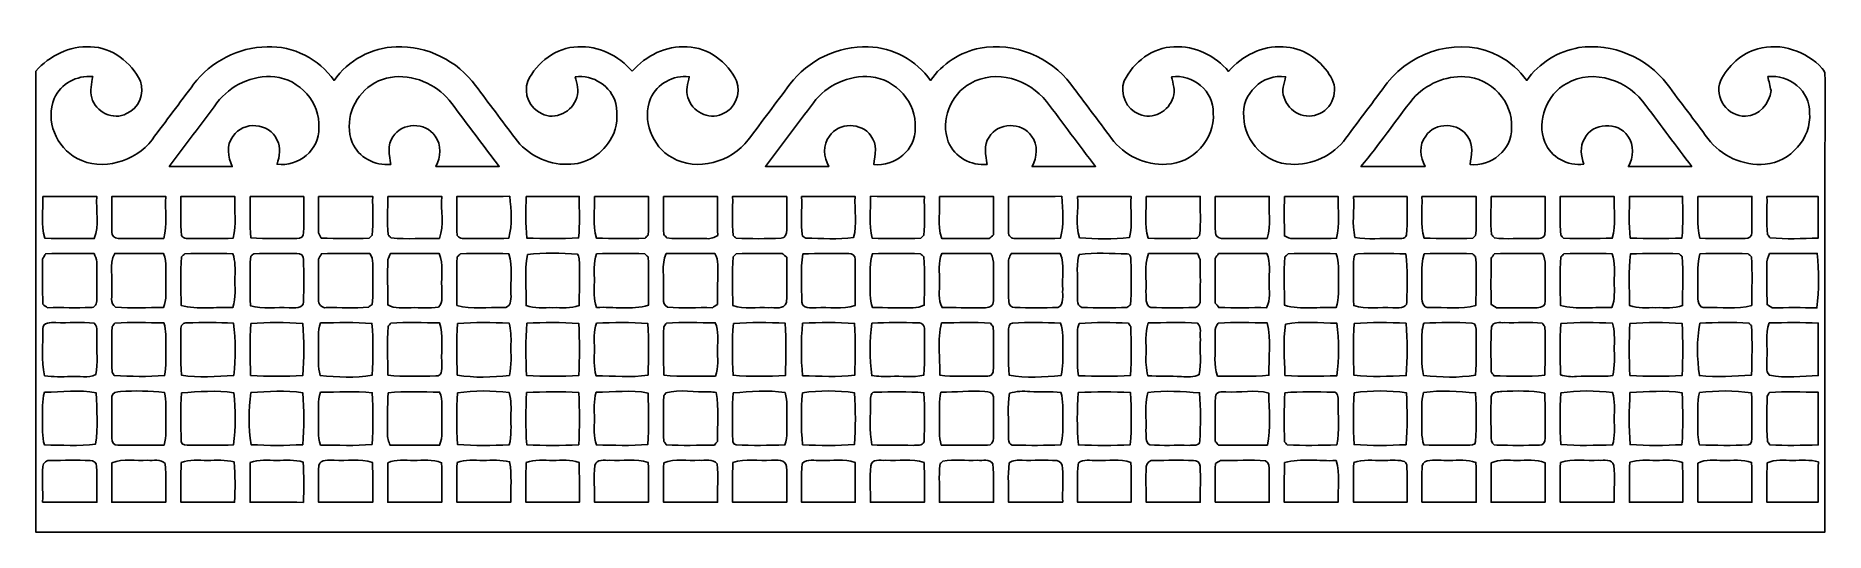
# Model space of a CAD drawing. Header units: centimetres. Extents: x -12.7 to 12.7, y -3.4 to 3.6.
import ezdxf

# ---------------------------------------------------------------- set-up
doc = ezdxf.new("R2010")
doc.units = ezdxf.units.CM
doc.header["$MEASUREMENT"] = 0
doc.layers.add('Camada 1', color=7, linetype='Continuous')

msp = doc.modelspace()

# ---------------------------------------------------------------- linework, layer by layer
at = {"layer": 'Camada 1', "color": 156}
for points, knots in [([(-4.23333, 3.09562), (-4.04142, 3.31786), (-3.7525, 3.46321), (-3.45475, 3.44311), (-3.45475, 3.44311), (-3.15136, 3.43429), (-2.88254, 3.22615), (-2.75096, 2.9598), (-2.75096, 2.9598), (-2.68252, 2.77917), (-2.77636, 2.55588), (-2.9598, 2.48849), (-2.9598, 2.48849), (-3.14959, 2.39747), (-3.39054, 2.52871), (-3.44382, 2.72591), (-3.44382, 2.72591), (-3.48438, 2.82187), (-3.44063, 2.92311), (-3.4237, 3.01871), (-3.4237, 3.01871), (-3.64878, 3.04341), (-3.88338, 2.92135), (-3.97403, 2.71073), (-3.97403, 2.71073), (-4.09751, 2.40595), (-3.95393, 2.02952), (-3.66818, 1.87042), (-3.66818, 1.87042), (-3.31187, 1.66475), (-2.82999, 1.80833), (-2.5855, 2.12302), (-2.5855, 2.12302), (-2.38972, 2.38653), (-2.19109, 2.64829), (-1.9946, 2.91146), (-1.9946, 2.91146), (-1.73777, 3.25296), (-1.30986, 3.45934), (-0.88229, 3.44311), (-0.88229, 3.44311), (-0.5341, 3.4357), (-0.20002, 3.24908), (0, 2.96579), (0, 2.96579), (0.16651, 3.20111), (0.42367, 3.36973), (0.70696, 3.4244), (0.70696, 3.4244), (1.18779, 3.5133), (1.70356, 3.29988), (1.99531, 2.91076), (1.99531, 2.91076), (2.18651, 2.65394), (2.3809, 2.39959), (2.57104, 2.14207), (2.57104, 2.14207), (2.7492, 1.90146), (3.05223, 1.75789), (3.35173, 1.77658), (3.35173, 1.77658), (3.72039, 1.78505), (4.04566, 2.13289), (4.0153, 2.50367), (4.0153, 2.50367), (4.02978, 2.81164), (3.72109, 3.06), (3.42335, 3.01837), (3.42335, 3.01837), (3.44099, 2.92276), (3.48473, 2.82117), (3.44382, 2.7252), (3.44382, 2.7252), (3.39054, 2.53083), (3.15348, 2.39888), (2.96474, 2.48673), (2.96474, 2.48673), (2.77847, 2.55164), (2.68252, 2.77812), (2.75132, 2.9598), (2.75132, 2.9598), (2.8829, 3.22721), (3.15312, 3.43534), (3.45792, 3.44311), (3.45792, 3.44311), (3.75391, 3.46145), (4.04354, 3.31823), (4.23298, 3.09421), (4.23298, 3.09421), (4.42207, 3.31786), (4.71099, 3.46109), (5.00698, 3.44311), (5.00698, 3.44311), (5.27507, 3.43605), (5.52097, 3.27377), (5.66278, 3.05047), (5.66278, 3.05047), (5.80319, 2.8776), (5.73263, 2.58762), (5.52838, 2.49872), (5.52838, 2.49872), (5.33681, 2.38972), (5.07787, 2.51919), (5.02179, 2.72486), (5.02179, 2.72486), (4.97981, 2.82117), (5.02284, 2.92311), (5.04331, 3.01837), (5.04331, 3.01837), (4.71945, 3.06634), (4.40655, 2.77176), (4.44853, 2.44474), (4.44853, 2.44474), (4.45523, 2.09515), (4.76566, 1.78435), (5.11527, 1.77623), (5.11527, 1.77623), (5.41513, 1.7586), (5.71887, 1.90287), (5.89704, 2.14488), (5.89704, 2.14488), (6.09141, 2.4077), (6.28931, 2.66841), (6.48545, 2.93017), (6.48545, 2.93017), (6.84388, 3.39548), (7.5452, 3.59903), (8.07437, 3.31116), (8.07437, 3.31116), (8.23029, 3.22862), (8.36259, 3.10761), (8.46632, 2.96545), (8.46632, 2.96545), (8.63776, 3.21168), (8.91117, 3.38172), (9.20715, 3.4311), (9.20715, 3.4311), (9.67739, 3.50166), (10.17376, 3.29211), (10.45915, 2.91324), (10.45915, 2.91324), (10.65072, 2.6557), (10.84579, 2.401), (11.03629, 2.14277), (11.03629, 2.14277), (11.22115, 1.89194), (11.54112, 1.74907), (11.85121, 1.77835), (11.85121, 1.77835), (12.20716, 1.80657), (12.5102, 2.14524), (12.48127, 2.50472), (12.48127, 2.50472), (12.49539, 2.81269), (12.18635, 3.05788), (11.89002, 3.01941), (11.89002, 3.01941), (11.90308, 2.9531), (11.91753, 2.88712), (11.93411, 2.82151), (11.93411, 2.82151), (11.91224, 2.6356), (11.76548, 2.4645), (11.57076, 2.45921), (11.57076, 2.45921), (11.32099, 2.44722), (11.12414, 2.72486), (11.21621, 2.95733), (11.21621, 2.95733), (11.32309, 3.17076), (11.51183, 3.35138), (11.74608, 3.41453), (11.74608, 3.41453), (12.07169, 3.5066), (12.434, 3.38242), (12.66048, 3.13725), (12.66048, 3.13725), (12.70316, 3.10444), (12.69929, 3.04906), (12.7007, 3.00036), (12.7007, 3.00036), (12.69893, 0.85231), (12.70105, -1.29575), (12.69929, -3.44346), (12.69929, -3.44346), (4.23333, -3.44311), (-4.23298, -3.44275), (-12.69929, -3.44382), (-12.69929, -3.44382), (-12.7, -1.2633), (-12.70105, 0.91756), (-12.69894, 3.09808), (-12.69894, 3.09808), (-12.50597, 3.31681), (-12.22057, 3.46216), (-11.92459, 3.44311), (-11.92459, 3.44311), (-11.61803, 3.4357), (-11.34604, 3.22579), (-11.2155, 2.95592), (-11.2155, 2.95592), (-11.15341, 2.78095), (-11.23703, 2.56645), (-11.41165, 2.49449), (-11.41165, 2.49449), (-11.60004, 2.39323), (-11.85156, 2.52024), (-11.90766, 2.71955), (-11.90766, 2.71955), (-11.932, 2.81939), (-11.90907, 2.92135), (-11.89319, 3.02012), (-11.89319, 3.02012), (-12.11721, 3.04129), (-12.34863, 2.92028), (-12.43965, 2.7111), (-12.43965, 2.7111), (-12.56841, 2.39854), (-12.41178, 2.014), (-12.11509, 1.85985), (-12.11509, 1.85985), (-11.75914, 1.66933), (-11.2903, 1.81468), (-11.05005, 2.12443), (-11.05005, 2.12443), (-10.85461, 2.38794), (-10.65636, 2.649), (-10.45986, 2.91182), (-10.45986, 2.91182), (-10.21715, 3.23391), (-9.82238, 3.43675), (-9.41846, 3.44346), (-9.41846, 3.44346), (-9.04698, 3.45897), (-8.67903, 3.26918), (-8.46596, 2.96615), (-8.46596, 2.96615), (-8.26523, 3.24838), (-7.93256, 3.43534), (-7.58506, 3.44311), (-7.58506, 3.44311), (-7.14903, 3.46004), (-6.71264, 3.24555), (-6.45653, 2.89277), (-6.45653, 2.89277), (-6.27133, 2.64266), (-6.08188, 2.39606), (-5.89738, 2.14524), (-5.89738, 2.14524), (-5.72628, 1.91381), (-5.44018, 1.76917), (-5.1516, 1.77553), (-5.1516, 1.77553), (-4.89162, 1.76917), (-4.64007, 1.92899), (-4.52366, 2.15971), (-4.52366, 2.15971), (-4.44146, 2.30399), (-4.43864, 2.47896), (-4.46475, 2.63877), (-4.46475, 2.63877), (-4.53107, 2.88678), (-4.79071, 3.0494), (-5.04296, 3.01871), (-5.04296, 3.01871), (-5.02284, 2.92276), (-4.98052, 2.82081), (-5.02214, 2.72415), (-5.02214, 2.72415), (-5.07753, 2.5227), (-5.32906, 2.39253), (-5.51921, 2.49449), (-5.51921, 2.49449), (-5.69348, 2.56645), (-5.77919, 2.78165), (-5.71605, 2.95627), (-5.71605, 2.95627), (-5.58482, 3.22545), (-5.31388, 3.435), (-5.00768, 3.44311), (-5.00768, 3.44311), (-4.71204, 3.46145), (-4.42348, 3.31823), (-4.23333, 3.09562)], [0, 0, 0, 0, 0.01388889, 0.01388889, 0.01388889, 0.01388889, 0.02777778, 0.02777778, 0.02777778, 0.02777778, 0.04166667, 0.04166667, 0.04166667, 0.04166667, 0.05555556, 0.05555556, 0.05555556, 0.05555556, 0.06944444, 0.06944444, 0.06944444, 0.06944444, 0.08333333, 0.08333333, 0.08333333, 0.08333333, 0.09722222, 0.09722222, 0.09722222, 0.09722222, 0.11111111, 0.11111111, 0.11111111, 0.11111111, 0.125, 0.125, 0.125, 0.125, 0.13888889, 0.13888889, 0.13888889, 0.13888889, 0.15277778, 0.15277778, 0.15277778, 0.15277778, 0.16666667, 0.16666667, 0.16666667, 0.16666667, 0.18055556, 0.18055556, 0.18055556, 0.18055556, 0.19444444, 0.19444444, 0.19444444, 0.19444444, 0.20833333, 0.20833333, 0.20833333, 0.20833333, 0.22222222, 0.22222222, 0.22222222, 0.22222222, 0.23611111, 0.23611111, 0.23611111, 0.23611111, 0.25, 0.25, 0.25, 0.25, 0.26388889, 0.26388889, 0.26388889, 0.26388889, 0.27777778, 0.27777778, 0.27777778, 0.27777778, 0.29166667, 0.29166667, 0.29166667, 0.29166667, 0.30555556, 0.30555556, 0.30555556, 0.30555556, 0.31944444, 0.31944444, 0.31944444, 0.31944444, 0.33333333, 0.33333333, 0.33333333, 0.33333333, 0.34722222, 0.34722222, 0.34722222, 0.34722222, 0.36111111, 0.36111111, 0.36111111, 0.36111111, 0.375, 0.375, 0.375, 0.375, 0.38888889, 0.38888889, 0.38888889, 0.38888889, 0.40277778, 0.40277778, 0.40277778, 0.40277778, 0.41666667, 0.41666667, 0.41666667, 0.41666667, 0.43055556, 0.43055556, 0.43055556, 0.43055556, 0.44444444, 0.44444444, 0.44444444, 0.44444444, 0.45833333, 0.45833333, 0.45833333, 0.45833333, 0.47222222, 0.47222222, 0.47222222, 0.47222222, 0.48611111, 0.48611111, 0.48611111, 0.48611111, 0.5, 0.5, 0.5, 0.5, 0.51388889, 0.51388889, 0.51388889, 0.51388889, 0.52777778, 0.52777778, 0.52777778, 0.52777778, 0.54166667, 0.54166667, 0.54166667, 0.54166667, 0.55555556, 0.55555556, 0.55555556, 0.55555556, 0.56944444, 0.56944444, 0.56944444, 0.56944444, 0.58333333, 0.58333333, 0.58333333, 0.58333333, 0.59722222, 0.59722222, 0.59722222, 0.59722222, 0.61111111, 0.61111111, 0.61111111, 0.61111111, 0.625, 0.625, 0.625, 0.625, 0.63888889, 0.63888889, 0.63888889, 0.63888889, 0.65277778, 0.65277778, 0.65277778, 0.65277778, 0.66666667, 0.66666667, 0.66666667, 0.66666667, 0.68055556, 0.68055556, 0.68055556, 0.68055556, 0.69444444, 0.69444444, 0.69444444, 0.69444444, 0.70833333, 0.70833333, 0.70833333, 0.70833333, 0.72222222, 0.72222222, 0.72222222, 0.72222222, 0.73611111, 0.73611111, 0.73611111, 0.73611111, 0.75, 0.75, 0.75, 0.75, 0.76388889, 0.76388889, 0.76388889, 0.76388889, 0.77777778, 0.77777778, 0.77777778, 0.77777778, 0.79166667, 0.79166667, 0.79166667, 0.79166667, 0.80555556, 0.80555556, 0.80555556, 0.80555556, 0.81944444, 0.81944444, 0.81944444, 0.81944444, 0.83333333, 0.83333333, 0.83333333, 0.83333333, 0.84722222, 0.84722222, 0.84722222, 0.84722222, 0.86111111, 0.86111111, 0.86111111, 0.86111111, 0.875, 0.875, 0.875, 0.875, 0.88888889, 0.88888889, 0.88888889, 0.88888889, 0.90277778, 0.90277778, 0.90277778, 0.90277778, 0.91666667, 0.91666667, 0.91666667, 0.91666667, 0.93055556, 0.93055556, 0.93055556, 0.93055556, 0.94444444, 0.94444444, 0.94444444, 0.94444444, 0.95833333, 0.95833333, 0.95833333, 0.95833333, 0.97222222, 0.97222222, 0.97222222, 0.97222222, 1, 1, 1, 1]), ([(-7.9382, 2.89877), (-7.9382, 2.89877), (-7.9382, 2.89877), (-7.9382, 2.89877), (-7.9382, 2.89877), (-8.1989, 2.7312), (-8.32414, 2.3763), (-8.20842, 2.08667), (-8.20842, 2.08667), (-8.11988, 1.87501), (-7.88634, 1.75119), (-7.66092, 1.77446), (-7.66092, 1.77446), (-7.68173, 1.90324), (-7.71455, 2.05176), (-7.63023, 2.1657), (-7.63023, 2.1657), (-7.50639, 2.37277), (-7.16314, 2.37983), (-7.03262, 2.17628), (-7.03262, 2.17628), (-6.93278, 2.05176), (-6.95359, 1.87783), (-7.02098, 1.74342), (-7.02098, 1.74342), (-6.72146, 1.74483), (-6.4216, 1.74271), (-6.12174, 1.74483), (-6.12174, 1.74483), (-6.32636, 2.01117), (-6.52638, 2.2807), (-6.72818, 2.54916), (-6.72818, 2.54916), (-6.81496, 2.67194), (-6.91198, 2.79188), (-7.04249, 2.87055), (-7.04249, 2.87055), (-7.30391, 3.04129), (-7.67326, 3.08539), (-7.9382, 2.89877)], [0, 0, 0, 0, 0.09090909, 0.09090909, 0.09090909, 0.09090909, 0.18181818, 0.18181818, 0.18181818, 0.18181818, 0.27272727, 0.27272727, 0.27272727, 0.27272727, 0.36363636, 0.36363636, 0.36363636, 0.36363636, 0.45454545, 0.45454545, 0.45454545, 0.45454545, 0.54545455, 0.54545455, 0.54545455, 0.54545455, 0.63636364, 0.63636364, 0.63636364, 0.63636364, 0.72727273, 0.72727273, 0.72727273, 0.72727273, 0.81818182, 0.81818182, 0.81818182, 0.81818182, 1, 1, 1, 1]), ([(0.56868, 2.92452), (0.56868, 2.92452), (0.56868, 2.92452), (0.56868, 2.92452), (0.56868, 2.92452), (0.28363, 2.76859), (0.13828, 2.39923), (0.254, 2.09408), (0.254, 2.09408), (0.34079, 1.87819), (0.57679, 1.75083), (0.80539, 1.77482), (0.80539, 1.77482), (0.78458, 1.90183), (0.75211, 2.04857), (0.83326, 2.16217), (0.83326, 2.16217), (0.95637, 2.37313), (1.30386, 2.3809), (1.43474, 2.17452), (1.43474, 2.17452), (1.53246, 2.05034), (1.51341, 1.87642), (1.44356, 1.74378), (1.44356, 1.74378), (1.74378, 1.74449), (2.04435, 1.74271), (2.34456, 1.74483), (2.34456, 1.74483), (2.10889, 2.04998), (1.881, 2.36114), (1.64782, 2.6677), (1.64782, 2.6677), (1.4037, 2.97992), (0.92463, 3.13302), (0.56868, 2.92452)], [0, 0, 0, 0, 0.1, 0.1, 0.1, 0.1, 0.2, 0.2, 0.2, 0.2, 0.3, 0.3, 0.3, 0.3, 0.4, 0.4, 0.4, 0.4, 0.5, 0.5, 0.5, 0.5, 0.6, 0.6, 0.6, 0.6, 0.7, 0.7, 0.7, 0.7, 0.8, 0.8, 0.8, 0.8, 1, 1, 1, 1]), ([(9.03286, 2.92381), (9.03286, 2.92381), (9.03286, 2.92381), (9.03286, 2.92381), (9.03286, 2.92381), (8.74747, 2.76718), (8.6039, 2.39572), (8.72136, 2.09055), (8.72136, 2.09055), (8.80955, 1.87571), (9.04662, 1.74907), (9.27488, 1.77553), (9.27488, 1.77553), (9.24102, 1.89442), (9.21244, 2.02706), (9.28511, 2.13854), (9.28511, 2.13854), (9.39587, 2.36996), (9.76453, 2.39006), (9.9007, 2.17382), (9.9007, 2.17382), (9.99878, 2.04927), (9.97761, 1.87678), (9.90988, 1.74378), (9.90988, 1.74378), (10.20903, 1.74483), (10.50854, 1.74237), (10.80769, 1.74519), (10.80769, 1.74519), (10.59108, 2.03305), (10.37378, 2.32056), (10.15858, 2.6095), (10.15858, 2.6095), (9.92363, 2.95945), (9.41317, 3.14642), (9.03286, 2.92381)], [0, 0, 0, 0, 0.1, 0.1, 0.1, 0.1, 0.2, 0.2, 0.2, 0.2, 0.3, 0.3, 0.3, 0.3, 0.4, 0.4, 0.4, 0.4, 0.5, 0.5, 0.5, 0.5, 0.6, 0.6, 0.6, 0.6, 0.7, 0.7, 0.7, 0.7, 0.8, 0.8, 0.8, 0.8, 1, 1, 1, 1]), ([(-10.1286, 2.64865), (-10.1286, 2.64865), (-10.1286, 2.64865), (-10.1286, 2.64865), (-10.1286, 2.64865), (-10.35438, 2.34702), (-10.58086, 2.04611), (-10.80735, 1.74519), (-10.80735, 1.74519), (-10.50889, 1.74237), (-10.21009, 1.74519), (-9.91129, 1.74342), (-9.91129, 1.74342), (-9.97585, 1.87749), (-9.99983, 2.04823), (-9.90141, 2.17275), (-9.90141, 2.17275), (-9.76206, 2.39606), (-9.3793, 2.36748), (-9.2777, 2.12336), (-9.2777, 2.12336), (-9.21243, 2.01471), (-9.24277, 1.88877), (-9.27558, 1.77553), (-9.27558, 1.77553), (-8.97643, 1.73284), (-8.66775, 1.98332), (-8.68362, 2.29234), (-8.68362, 2.29234), (-8.65575, 2.64971), (-8.95702, 2.98343), (-9.30909, 3.0159), (-9.30909, 3.0159), (-9.62201, 3.04765), (-9.94092, 2.89842), (-10.1286, 2.64865)], [0, 0, 0, 0, 0.1, 0.1, 0.1, 0.1, 0.2, 0.2, 0.2, 0.2, 0.3, 0.3, 0.3, 0.3, 0.4, 0.4, 0.4, 0.4, 0.5, 0.5, 0.5, 0.5, 0.6, 0.6, 0.6, 0.6, 0.7, 0.7, 0.7, 0.7, 0.8, 0.8, 0.8, 0.8, 1, 1, 1, 1]), ([(-1.66193, 2.65007), (-1.66193, 2.65007), (-1.66193, 2.65007), (-1.66193, 2.65007), (-1.66193, 2.65007), (-1.88841, 2.34843), (-2.11454, 2.04611), (-2.34244, 1.74483), (-2.34244, 1.74483), (-2.04328, 1.74237), (-1.74378, 1.74483), (-1.44463, 1.74342), (-1.44463, 1.74342), (-1.512, 1.87749), (-1.53317, 2.05069), (-1.43403, 2.17487), (-1.43403, 2.17487), (-1.30739, 2.37384), (-0.97613, 2.37489), (-0.84525, 2.17981), (-0.84525, 2.17981), (-0.7514, 2.0648), (-0.78246, 1.90816), (-0.80503, 1.77411), (-0.80503, 1.77411), (-0.50729, 1.73601), (-0.2025, 1.98472), (-0.21731, 2.292), (-0.21731, 2.292), (-0.18979, 2.64971), (-0.49142, 2.98343), (-0.84384, 3.0159), (-0.84384, 3.0159), (-1.15569, 3.04729), (-1.47425, 2.89913), (-1.66193, 2.65007)], [0, 0, 0, 0, 0.1, 0.1, 0.1, 0.1, 0.2, 0.2, 0.2, 0.2, 0.3, 0.3, 0.3, 0.3, 0.4, 0.4, 0.4, 0.4, 0.5, 0.5, 0.5, 0.5, 0.6, 0.6, 0.6, 0.6, 0.7, 0.7, 0.7, 0.7, 0.8, 0.8, 0.8, 0.8, 1, 1, 1, 1]), ([(6.85236, 2.70862), (6.85236, 2.70862), (6.85236, 2.70862), (6.85236, 2.70862), (6.85236, 2.70862), (6.59835, 2.3936), (6.37538, 2.05387), (6.11222, 1.74625), (6.11222, 1.74625), (6.41526, 1.74096), (6.71829, 1.74554), (7.02168, 1.74378), (7.02168, 1.74378), (6.95325, 1.87678), (6.93278, 2.05069), (7.03155, 2.17487), (7.03155, 2.17487), (7.16173, 2.38054), (7.50746, 2.37313), (7.63128, 2.16429), (7.63128, 2.16429), (7.71418, 2.05034), (7.68139, 1.90253), (7.66092, 1.77411), (7.66092, 1.77411), (7.95867, 1.73637), (8.26311, 1.98472), (8.249, 2.292), (8.249, 2.292), (8.27651, 2.66135), (7.95372, 3.00531), (7.58718, 3.018), (7.58718, 3.018), (7.31202, 3.0353), (7.03474, 2.91324), (6.85236, 2.70862)], [0, 0, 0, 0, 0.1, 0.1, 0.1, 0.1, 0.2, 0.2, 0.2, 0.2, 0.3, 0.3, 0.3, 0.3, 0.4, 0.4, 0.4, 0.4, 0.5, 0.5, 0.5, 0.5, 0.6, 0.6, 0.6, 0.6, 0.7, 0.7, 0.7, 0.7, 0.8, 0.8, 0.8, 0.8, 1, 1, 1, 1]), ([(-12.60333, 1.31867), (-12.60333, 1.31867), (-12.60333, 1.31867), (-12.60333, 1.31867), (-12.60333, 1.31867), (-12.59134, 1.12182), (-12.63437, 0.91756), (-12.57194, 0.72672), (-12.57194, 0.72672), (-12.3384, 0.71861), (-12.10486, 0.72424), (-11.87097, 0.72284), (-11.87097, 0.72284), (-11.79195, 0.90981), (-11.85156, 1.12253), (-11.83463, 1.31974), (-11.83463, 1.31974), (-12.09075, 1.31867), (-12.34722, 1.32079), (-12.60333, 1.31867)], [0, 0, 0, 0, 0.16666667, 0.16666667, 0.16666667, 0.16666667, 0.33333333, 0.33333333, 0.33333333, 0.33333333, 0.5, 0.5, 0.5, 0.5, 0.66666667, 0.66666667, 0.66666667, 0.66666667, 1, 1, 1, 1]), ([(-11.62049, 0.81526), (-11.62049, 0.81526), (-11.62049, 0.81526), (-11.62049, 0.81526), (-11.62049, 0.81526), (-11.62685, 0.76624), (-11.58028, 0.72319), (-11.53265, 0.72424), (-11.53265, 0.72424), (-11.31711, 0.71931), (-11.10085, 0.72284), (-10.88495, 0.72495), (-10.88495, 0.72495), (-10.82604, 0.91722), (-10.86802, 1.12182), (-10.85603, 1.31938), (-10.85603, 1.31938), (-11.11144, 1.31938), (-11.3665, 1.32009), (-11.62155, 1.31903), (-11.62155, 1.31903), (-11.62014, 1.15111), (-11.62614, 0.98319), (-11.62049, 0.81526)], [0, 0, 0, 0, 0.14285714, 0.14285714, 0.14285714, 0.14285714, 0.28571429, 0.28571429, 0.28571429, 0.28571429, 0.42857143, 0.42857143, 0.42857143, 0.42857143, 0.57142857, 0.57142857, 0.57142857, 0.57142857, 0.71428571, 0.71428571, 0.71428571, 0.71428571, 1, 1, 1, 1]), ([(-10.63342, 0.76482), (-10.63342, 0.76482), (-10.63342, 0.76482), (-10.63342, 0.76482), (-10.63342, 0.76482), (-10.59885, 0.71332), (-10.53394, 0.7246), (-10.48032, 0.72178), (-10.48032, 0.72178), (-10.28629, 0.7239), (-10.09191, 0.7179), (-9.89788, 0.72884), (-9.89788, 0.72884), (-9.85308, 0.92216), (-9.8813, 1.12218), (-9.87389, 1.31867), (-9.87389, 1.31867), (-10.1293, 1.32079), (-10.38437, 1.31867), (-10.63978, 1.31974), (-10.63978, 1.31974), (-10.6373, 1.13524), (-10.65176, 0.94896), (-10.63342, 0.76482)], [0, 0, 0, 0, 0.14285714, 0.14285714, 0.14285714, 0.14285714, 0.28571429, 0.28571429, 0.28571429, 0.28571429, 0.42857143, 0.42857143, 0.42857143, 0.42857143, 0.57142857, 0.57142857, 0.57142857, 0.57142857, 0.71428571, 0.71428571, 0.71428571, 0.71428571, 1, 1, 1, 1]), ([(-9.65693, 1.31974), (-9.65693, 1.31974), (-9.65693, 1.31974), (-9.65693, 1.31974), (-9.65693, 1.31974), (-9.65552, 1.1236), (-9.66787, 0.92638), (-9.6467, 0.7306), (-9.6467, 0.7306), (-9.42975, 0.7172), (-9.21173, 0.72107), (-8.99442, 0.7246), (-8.99442, 0.7246), (-8.93833, 0.71508), (-8.8974, 0.75211), (-8.90023, 0.80856), (-8.90023, 0.80856), (-8.89212, 0.97861), (-8.90023, 1.14899), (-8.8974, 1.31903), (-8.8974, 1.31903), (-9.15069, 1.32045), (-9.40364, 1.31903), (-9.65693, 1.31974)], [0, 0, 0, 0, 0.14285714, 0.14285714, 0.14285714, 0.14285714, 0.28571429, 0.28571429, 0.28571429, 0.28571429, 0.42857143, 0.42857143, 0.42857143, 0.42857143, 0.57142857, 0.57142857, 0.57142857, 0.57142857, 0.71428571, 0.71428571, 0.71428571, 0.71428571, 1, 1, 1, 1]), ([(-8.6875, 1.31833), (-8.6875, 1.31833), (-8.6875, 1.31833), (-8.6875, 1.31833), (-8.6875, 1.31833), (-8.68785, 1.14687), (-8.6875, 0.97542), (-8.68821, 0.80362), (-8.68821, 0.80362), (-8.67798, 0.78493), (-8.65786, 0.74719), (-8.64763, 0.72813), (-8.64763, 0.72813), (-8.4208, 0.72178), (-8.19255, 0.71472), (-7.96643, 0.72955), (-7.96643, 0.72955), (-7.95584, 0.73942), (-7.93502, 0.75952), (-7.92479, 0.76975), (-7.92479, 0.76975), (-7.9061, 0.95215), (-7.92162, 1.13665), (-7.91809, 1.31974), (-7.91809, 1.31974), (-8.17456, 1.31867), (-8.43103, 1.32115), (-8.6875, 1.31833)], [0, 0, 0, 0, 0.125, 0.125, 0.125, 0.125, 0.25, 0.25, 0.25, 0.25, 0.375, 0.375, 0.375, 0.375, 0.5, 0.5, 0.5, 0.5, 0.625, 0.625, 0.625, 0.625, 0.75, 0.75, 0.75, 0.75, 1, 1, 1, 1]), ([(-7.70502, 1.31903), (-7.70502, 1.31903), (-7.70502, 1.31903), (-7.70502, 1.31903), (-7.70502, 1.31903), (-7.70149, 1.13841), (-7.71418, 0.95673), (-7.69972, 0.77645), (-7.69972, 0.77645), (-7.68914, 0.76517), (-7.66867, 0.74224), (-7.6581, 0.73096), (-7.6581, 0.73096), (-7.4302, 0.7112), (-7.19983, 0.72636), (-6.97089, 0.72531), (-6.97089, 0.72531), (-6.90209, 0.91475), (-6.95184, 1.12218), (-6.93773, 1.31938), (-6.93773, 1.31938), (-7.19349, 1.31938), (-7.44926, 1.32009), (-7.70502, 1.31903)], [0, 0, 0, 0, 0.14285714, 0.14285714, 0.14285714, 0.14285714, 0.28571429, 0.28571429, 0.28571429, 0.28571429, 0.42857143, 0.42857143, 0.42857143, 0.42857143, 0.57142857, 0.57142857, 0.57142857, 0.57142857, 0.71428571, 0.71428571, 0.71428571, 0.71428571, 1, 1, 1, 1]), ([(-6.71653, 0.76376), (-6.71653, 0.76376), (-6.71653, 0.76376), (-6.71653, 0.76376), (-6.71653, 0.76376), (-6.68197, 0.71261), (-6.6167, 0.72531), (-6.56412, 0.72178), (-6.56412, 0.72178), (-6.3708, 0.7239), (-6.17714, 0.71825), (-5.98416, 0.72848), (-5.98416, 0.72848), (-5.93653, 0.9218), (-5.94888, 1.12606), (-5.97217, 1.32221), (-5.97217, 1.32221), (-6.22194, 1.31655), (-6.47206, 1.32045), (-6.72217, 1.31974), (-6.72217, 1.31974), (-6.71936, 1.13454), (-6.73311, 0.94826), (-6.71653, 0.76376)], [0, 0, 0, 0, 0.14285714, 0.14285714, 0.14285714, 0.14285714, 0.28571429, 0.28571429, 0.28571429, 0.28571429, 0.42857143, 0.42857143, 0.42857143, 0.42857143, 0.57142857, 0.57142857, 0.57142857, 0.57142857, 0.71428571, 0.71428571, 0.71428571, 0.71428571, 1, 1, 1, 1]), ([(-5.74111, 1.31974), (-5.74111, 1.31974), (-5.74111, 1.31974), (-5.74111, 1.31974), (-5.74111, 1.31974), (-5.73899, 1.12323), (-5.75274, 0.92569), (-5.72981, 0.72989), (-5.72981, 0.72989), (-5.48534, 0.71825), (-5.24016, 0.71754), (-4.99568, 0.7306), (-4.99568, 0.7306), (-4.97382, 0.92638), (-4.98686, 1.1236), (-4.9851, 1.31974), (-4.9851, 1.31974), (-5.23699, 1.31938), (-5.48886, 1.31938), (-5.74111, 1.31974)], [0, 0, 0, 0, 0.16666667, 0.16666667, 0.16666667, 0.16666667, 0.33333333, 0.33333333, 0.33333333, 0.33333333, 0.5, 0.5, 0.5, 0.5, 0.66666667, 0.66666667, 0.66666667, 0.66666667, 1, 1, 1, 1]), ([(-4.77097, 1.31867), (-4.77097, 1.31867), (-4.77097, 1.31867), (-4.77097, 1.31867), (-4.77097, 1.31867), (-4.75967, 1.12182), (-4.80024, 0.91863), (-4.74062, 0.72743), (-4.74062, 0.72743), (-4.51131, 0.72319), (-4.28059, 0.71402), (-4.052, 0.72955), (-4.052, 0.72955), (-4.04106, 0.73942), (-4.01954, 0.75917), (-4.00861, 0.76941), (-4.00861, 0.76941), (-3.99238, 0.95215), (-4.00614, 1.13629), (-4.00297, 1.31974), (-4.00297, 1.31974), (-4.25908, 1.31903), (-4.5152, 1.32079), (-4.77097, 1.31867)], [0, 0, 0, 0, 0.14285714, 0.14285714, 0.14285714, 0.14285714, 0.28571429, 0.28571429, 0.28571429, 0.28571429, 0.42857143, 0.42857143, 0.42857143, 0.42857143, 0.57142857, 0.57142857, 0.57142857, 0.57142857, 0.71428571, 0.71428571, 0.71428571, 0.71428571, 1, 1, 1, 1]), ([(-3.78882, 1.31938), (-3.78882, 1.31938), (-3.78882, 1.31938), (-3.78882, 1.31938), (-3.78882, 1.31938), (-3.78529, 1.13911), (-3.79906, 0.95815), (-3.78283, 0.77823), (-3.78283, 0.77823), (-3.77296, 0.76624), (-3.7532, 0.74224), (-3.74297, 0.7306), (-3.74297, 0.7306), (-3.55423, 0.71191), (-3.36337, 0.72707), (-3.17358, 0.72178), (-3.17358, 0.72178), (-3.11784, 0.71542), (-3.0667, 0.738), (-3.02012, 0.76624), (-3.02012, 0.76624), (-3.02224, 0.95037), (-3.02012, 1.13488), (-3.02119, 1.31903), (-3.02119, 1.31903), (-3.2773, 1.32009), (-3.53306, 1.31938), (-3.78882, 1.31938)], [0, 0, 0, 0, 0.125, 0.125, 0.125, 0.125, 0.25, 0.25, 0.25, 0.25, 0.375, 0.375, 0.375, 0.375, 0.5, 0.5, 0.5, 0.5, 0.625, 0.625, 0.625, 0.625, 0.75, 0.75, 0.75, 0.75, 1, 1, 1, 1]), ([(-2.80141, 0.76694), (-2.80141, 0.76694), (-2.80141, 0.76694), (-2.80141, 0.76694), (-2.80141, 0.76694), (-2.79082, 0.75742), (-2.76965, 0.73837), (-2.75907, 0.72884), (-2.75907, 0.72884), (-2.54706, 0.71578), (-2.33327, 0.72143), (-2.1209, 0.72602), (-2.1209, 0.72602), (-2.05916, 0.72248), (-2.03904, 0.79516), (-2.03904, 0.8449), (-2.03904, 0.8449), (-2.03588, 1.00259), (-2.04011, 1.16028), (-2.0387, 1.31762), (-2.0387, 1.31762), (-2.29481, 1.32186), (-2.55128, 1.31833), (-2.80775, 1.32009), (-2.80775, 1.32009), (-2.80492, 1.13595), (-2.81939, 0.95074), (-2.80141, 0.76694)], [0, 0, 0, 0, 0.125, 0.125, 0.125, 0.125, 0.25, 0.25, 0.25, 0.25, 0.375, 0.375, 0.375, 0.375, 0.5, 0.5, 0.5, 0.5, 0.625, 0.625, 0.625, 0.625, 0.75, 0.75, 0.75, 0.75, 1, 1, 1, 1]), ([(-1.82845, 1.31974), (-1.82845, 1.31974), (-1.82845, 1.31974), (-1.82845, 1.31974), (-1.82845, 1.31974), (-1.82104, 1.13242), (-1.84784, 0.94085), (-1.81504, 0.75635), (-1.81504, 0.75635), (-1.80374, 0.7493), (-1.78118, 0.73483), (-1.76954, 0.72743), (-1.76954, 0.72743), (-1.5441, 0.72424), (-1.31375, 0.7066), (-1.09007, 0.73766), (-1.09007, 0.73766), (-1.04069, 0.92499), (-1.07984, 1.12676), (-1.0689, 1.31974), (-1.0689, 1.31974), (-1.32221, 1.31938), (-1.57551, 1.31938), (-1.82845, 1.31974)], [0, 0, 0, 0, 0.14285714, 0.14285714, 0.14285714, 0.14285714, 0.28571429, 0.28571429, 0.28571429, 0.28571429, 0.42857143, 0.42857143, 0.42857143, 0.42857143, 0.57142857, 0.57142857, 0.57142857, 0.57142857, 0.71428571, 0.71428571, 0.71428571, 0.71428571, 1, 1, 1, 1]), ([(-0.84949, 1.3215), (-0.84949, 1.3215), (-0.84949, 1.3215), (-0.84949, 1.3215), (-0.84949, 1.3215), (-0.84701, 1.1236), (-0.87665, 0.92109), (-0.82656, 0.72707), (-0.82656, 0.72707), (-0.59655, 0.72354), (-0.36512, 0.71366), (-0.13582, 0.72955), (-0.13582, 0.72955), (-0.12488, 0.73942), (-0.10337, 0.75917), (-0.09243, 0.76904), (-0.09243, 0.76904), (-0.07479, 0.95179), (-0.08995, 1.13629), (-0.08573, 1.31938), (-0.08573, 1.31938), (-0.34042, 1.32045), (-0.59477, 1.31762), (-0.84949, 1.3215)], [0, 0, 0, 0, 0.14285714, 0.14285714, 0.14285714, 0.14285714, 0.28571429, 0.28571429, 0.28571429, 0.28571429, 0.42857143, 0.42857143, 0.42857143, 0.42857143, 0.57142857, 0.57142857, 0.57142857, 0.57142857, 0.71428571, 0.71428571, 0.71428571, 0.71428571, 1, 1, 1, 1]), ([(0.12841, 1.31974), (0.12841, 1.31974), (0.12841, 1.31974), (0.12841, 1.31974), (0.12841, 1.31974), (0.14145, 1.12182), (0.09525, 0.91546), (0.1598, 0.72424), (0.1598, 0.72424), (0.38417, 0.72143), (0.60888, 0.72248), (0.83326, 0.72284), (0.83326, 0.72284), (0.84842, 0.73589), (0.87877, 0.762), (0.89429, 0.7754), (0.89429, 0.7754), (0.89712, 0.95637), (0.8957, 1.1377), (0.8957, 1.31903), (0.8957, 1.31903), (0.63958, 1.32009), (0.38417, 1.31938), (0.12841, 1.31974)], [0, 0, 0, 0, 0.14285714, 0.14285714, 0.14285714, 0.14285714, 0.28571429, 0.28571429, 0.28571429, 0.28571429, 0.42857143, 0.42857143, 0.42857143, 0.42857143, 0.57142857, 0.57142857, 0.57142857, 0.57142857, 0.71428571, 0.71428571, 0.71428571, 0.71428571, 1, 1, 1, 1]), ([(1.11019, 0.81244), (1.11019, 0.81244), (1.11019, 0.81244), (1.11019, 0.81244), (1.11019, 0.81244), (1.10455, 0.76059), (1.15147, 0.71472), (1.20368, 0.72354), (1.20368, 0.72354), (1.41746, 0.72107), (1.63194, 0.72036), (1.84572, 0.72672), (1.84572, 0.72672), (1.90146, 0.91897), (1.88029, 1.12501), (1.86336, 1.32186), (1.86336, 1.32186), (1.61183, 1.31726), (1.36031, 1.32009), (1.10912, 1.31974), (1.10912, 1.31974), (1.10983, 1.15076), (1.10313, 0.98142), (1.11019, 0.81244)], [0, 0, 0, 0, 0.14285714, 0.14285714, 0.14285714, 0.14285714, 0.28571429, 0.28571429, 0.28571429, 0.28571429, 0.42857143, 0.42857143, 0.42857143, 0.42857143, 0.57142857, 0.57142857, 0.57142857, 0.57142857, 0.71428571, 0.71428571, 0.71428571, 0.71428571, 1, 1, 1, 1]), ([(2.08879, 1.31974), (2.08879, 1.31974), (2.08879, 1.31974), (2.08879, 1.31974), (2.08879, 1.31974), (2.10397, 1.12606), (2.05246, 0.91863), (2.11701, 0.73413), (2.11701, 0.73413), (2.35126, 0.71613), (2.5915, 0.71154), (2.82504, 0.73625), (2.82504, 0.73625), (2.8776, 0.92357), (2.83598, 1.12642), (2.84797, 1.31974), (2.84797, 1.31974), (2.59503, 1.31938), (2.34209, 1.31974), (2.08879, 1.31974)], [0, 0, 0, 0, 0.16666667, 0.16666667, 0.16666667, 0.16666667, 0.33333333, 0.33333333, 0.33333333, 0.33333333, 0.5, 0.5, 0.5, 0.5, 0.66666667, 0.66666667, 0.66666667, 0.66666667, 1, 1, 1, 1]), ([(3.06139, 1.31833), (3.06139, 1.31833), (3.06139, 1.31833), (3.06139, 1.31833), (3.06139, 1.31833), (3.07304, 1.12148), (3.03142, 0.91756), (3.09316, 0.72636), (3.09316, 0.72636), (3.32351, 0.7239), (3.55494, 0.71402), (3.78459, 0.72918), (3.78459, 0.72918), (3.79411, 0.73871), (3.81246, 0.75812), (3.82164, 0.76799), (3.82164, 0.76799), (3.84422, 0.95074), (3.82551, 1.13595), (3.8301, 1.31974), (3.8301, 1.31974), (3.57399, 1.31867), (3.31752, 1.32115), (3.06139, 1.31833)], [0, 0, 0, 0, 0.14285714, 0.14285714, 0.14285714, 0.14285714, 0.28571429, 0.28571429, 0.28571429, 0.28571429, 0.42857143, 0.42857143, 0.42857143, 0.42857143, 0.57142857, 0.57142857, 0.57142857, 0.57142857, 0.71428571, 0.71428571, 0.71428571, 0.71428571, 1, 1, 1, 1]), ([(4.04283, 1.31903), (4.04283, 1.31903), (4.04283, 1.31903), (4.04283, 1.31903), (4.04283, 1.31903), (4.04495, 1.14935), (4.03754, 0.9793), (4.04495, 0.80963), (4.04495, 0.80963), (4.04035, 0.76482), (4.08798, 0.72284), (4.13208, 0.72424), (4.13208, 0.72424), (4.34728, 0.71895), (4.56282, 0.72354), (4.77838, 0.72424), (4.77838, 0.72424), (4.84363, 0.9151), (4.79636, 1.12182), (4.81012, 1.31974), (4.81012, 1.31974), (4.55436, 1.31903), (4.2986, 1.32009), (4.04283, 1.31903)], [0, 0, 0, 0, 0.14285714, 0.14285714, 0.14285714, 0.14285714, 0.28571429, 0.28571429, 0.28571429, 0.28571429, 0.42857143, 0.42857143, 0.42857143, 0.42857143, 0.57142857, 0.57142857, 0.57142857, 0.57142857, 0.71428571, 0.71428571, 0.71428571, 0.71428571, 1, 1, 1, 1]), ([(5.02496, 1.31938), (5.02496, 1.31938), (5.02496, 1.31938), (5.02496, 1.31938), (5.02496, 1.31938), (5.02355, 1.13276), (5.02425, 0.94614), (5.02496, 0.75952), (5.02496, 0.75952), (5.06448, 0.74188), (5.10504, 0.71966), (5.15055, 0.72248), (5.15055, 0.72248), (5.35552, 0.72214), (5.56048, 0.72002), (5.76509, 0.72707), (5.76509, 0.72707), (5.81377, 0.92109), (5.78484, 1.12323), (5.78731, 1.32079), (5.78731, 1.32079), (5.53332, 1.31833), (5.27897, 1.32009), (5.02496, 1.31938)], [0, 0, 0, 0, 0.14285714, 0.14285714, 0.14285714, 0.14285714, 0.28571429, 0.28571429, 0.28571429, 0.28571429, 0.42857143, 0.42857143, 0.42857143, 0.42857143, 0.57142857, 0.57142857, 0.57142857, 0.57142857, 0.71428571, 0.71428571, 0.71428571, 0.71428571, 1, 1, 1, 1]), ([(6.00816, 1.32009), (6.00816, 1.32009), (6.00816, 1.32009), (6.00816, 1.32009), (6.00816, 1.32009), (6.01802, 1.12713), (5.98134, 0.92674), (6.02755, 0.73871), (6.02755, 0.73871), (6.21347, 0.70238), (6.40679, 0.73166), (6.59587, 0.72178), (6.59587, 0.72178), (6.65127, 0.7313), (6.74475, 0.70167), (6.76063, 0.77752), (6.76063, 0.77752), (6.77615, 0.95744), (6.76098, 1.13805), (6.76804, 1.31833), (6.76804, 1.31833), (6.51474, 1.32115), (6.26145, 1.31867), (6.00816, 1.32009)], [0, 0, 0, 0, 0.14285714, 0.14285714, 0.14285714, 0.14285714, 0.28571429, 0.28571429, 0.28571429, 0.28571429, 0.42857143, 0.42857143, 0.42857143, 0.42857143, 0.57142857, 0.57142857, 0.57142857, 0.57142857, 0.71428571, 0.71428571, 0.71428571, 0.71428571, 1, 1, 1, 1]), ([(7.00722, 0.72884), (7.00722, 0.72884), (7.00722, 0.72884), (7.00722, 0.72884), (7.00722, 0.72884), (7.23793, 0.72178), (7.47006, 0.71437), (7.70042, 0.72989), (7.70042, 0.72989), (7.71031, 0.73907), (7.73041, 0.75812), (7.7403, 0.76763), (7.7403, 0.76763), (7.75899, 0.95074), (7.74381, 1.13595), (7.74734, 1.31974), (7.74734, 1.31974), (7.49053, 1.31867), (7.23406, 1.3215), (6.97759, 1.31797), (6.97759, 1.31797), (6.98887, 1.12182), (6.94831, 0.91934), (7.00722, 0.72884)], [0, 0, 0, 0, 0.14285714, 0.14285714, 0.14285714, 0.14285714, 0.28571429, 0.28571429, 0.28571429, 0.28571429, 0.42857143, 0.42857143, 0.42857143, 0.42857143, 0.57142857, 0.57142857, 0.57142857, 0.57142857, 0.71428571, 0.71428571, 0.71428571, 0.71428571, 1, 1, 1, 1]), ([(7.95901, 1.31903), (7.95901, 1.31903), (7.95901, 1.31903), (7.95901, 1.31903), (7.95901, 1.31903), (7.96254, 1.13911), (7.94948, 0.95885), (7.96466, 0.77927), (7.96466, 0.77927), (7.97524, 0.76763), (7.9957, 0.744), (8.00593, 0.73201), (8.00593, 0.73201), (8.18127, 0.70908), (8.36012, 0.72884), (8.53687, 0.72178), (8.53687, 0.72178), (8.60036, 0.72777), (8.68785, 0.70343), (8.72172, 0.77645), (8.72172, 0.77645), (8.73619, 0.95708), (8.72384, 1.13875), (8.72701, 1.31938), (8.72701, 1.31938), (8.4709, 1.31938), (8.21513, 1.32009), (7.95901, 1.31903)], [0, 0, 0, 0, 0.125, 0.125, 0.125, 0.125, 0.25, 0.25, 0.25, 0.25, 0.375, 0.375, 0.375, 0.375, 0.5, 0.5, 0.5, 0.5, 0.625, 0.625, 0.625, 0.625, 0.75, 0.75, 0.75, 0.75, 1, 1, 1, 1]), ([(8.94785, 0.76799), (8.94785, 0.76799), (8.94785, 0.76799), (8.94785, 0.76799), (8.94785, 0.76799), (8.95809, 0.75847), (8.97924, 0.73907), (8.98983, 0.72955), (8.98983, 0.72955), (9.21914, 0.71402), (9.4502, 0.72319), (9.68021, 0.72777), (9.68021, 0.72777), (9.7349, 0.92004), (9.69856, 1.12182), (9.70845, 1.31867), (9.70845, 1.31867), (9.45303, 1.32079), (9.19726, 1.31867), (8.94184, 1.31974), (8.94184, 1.31974), (8.94467, 1.13595), (8.93056, 0.95108), (8.94785, 0.76799)], [0, 0, 0, 0, 0.14285714, 0.14285714, 0.14285714, 0.14285714, 0.28571429, 0.28571429, 0.28571429, 0.28571429, 0.42857143, 0.42857143, 0.42857143, 0.42857143, 0.57142857, 0.57142857, 0.57142857, 0.57142857, 0.71428571, 0.71428571, 0.71428571, 0.71428571, 1, 1, 1, 1]), ([(9.93563, 0.72989), (9.93563, 0.72989), (9.93563, 0.72989), (9.93563, 0.72989), (9.93563, 0.72989), (10.17939, 0.71825), (10.42423, 0.71825), (10.66835, 0.72989), (10.66835, 0.72989), (10.69021, 0.92569), (10.67717, 1.12323), (10.67893, 1.31974), (10.67893, 1.31974), (10.4274, 1.31974), (10.17622, 1.31867), (9.9247, 1.32045), (9.9247, 1.32045), (9.9254, 1.1236), (9.91198, 0.92604), (9.93563, 0.72989)], [0, 0, 0, 0, 0.16666667, 0.16666667, 0.16666667, 0.16666667, 0.33333333, 0.33333333, 0.33333333, 0.33333333, 0.5, 0.5, 0.5, 0.5, 0.66666667, 0.66666667, 0.66666667, 0.66666667, 1, 1, 1, 1]), ([(10.89483, 1.31833), (10.89483, 1.31833), (10.89483, 1.31833), (10.89483, 1.31833), (10.89483, 1.31833), (10.90365, 1.12182), (10.87049, 0.92075), (10.9227, 0.72813), (10.9227, 0.72813), (11.1372, 0.71931), (11.35203, 0.72143), (11.56687, 0.7239), (11.56687, 0.7239), (11.61486, 0.7179), (11.66883, 0.7553), (11.66071, 0.80822), (11.66071, 0.80822), (11.66705, 0.97861), (11.66142, 1.14935), (11.66176, 1.31974), (11.66176, 1.31974), (11.406, 1.31867), (11.15024, 1.32115), (10.89483, 1.31833)], [0, 0, 0, 0, 0.14285714, 0.14285714, 0.14285714, 0.14285714, 0.28571429, 0.28571429, 0.28571429, 0.28571429, 0.42857143, 0.42857143, 0.42857143, 0.42857143, 0.57142857, 0.57142857, 0.57142857, 0.57142857, 0.71428571, 0.71428571, 0.71428571, 0.71428571, 1, 1, 1, 1]), ([(11.87626, 1.31903), (11.87626, 1.31903), (11.87626, 1.31903), (11.87626, 1.31903), (11.87626, 1.31903), (11.88049, 1.13946), (11.86568, 0.95849), (11.88295, 0.77893), (11.88295, 0.77893), (11.89214, 0.76694), (11.91083, 0.74329), (11.92001, 0.7313), (11.92001, 0.7313), (12.14683, 0.71296), (12.37614, 0.72248), (12.60403, 0.72813), (12.60403, 0.72813), (12.60333, 0.92499), (12.60369, 1.12182), (12.60333, 1.31867), (12.60333, 1.31867), (12.36098, 1.32045), (12.11862, 1.31938), (11.87626, 1.31903)], [0, 0, 0, 0, 0.14285714, 0.14285714, 0.14285714, 0.14285714, 0.28571429, 0.28571429, 0.28571429, 0.28571429, 0.42857143, 0.42857143, 0.42857143, 0.42857143, 0.57142857, 0.57142857, 0.57142857, 0.57142857, 0.71428571, 0.71428571, 0.71428571, 0.71428571, 1, 1, 1, 1]), ([(-12.60404, 0.4311), (-12.60404, 0.4311), (-12.60404, 0.4311), (-12.60404, 0.4311), (-12.60404, 0.4311), (-12.60228, 0.21731), (-12.60651, 0.00316), (-12.60086, -0.21061), (-12.60086, -0.21061), (-12.58393, -0.2226), (-12.54971, -0.24659), (-12.53278, -0.25858), (-12.53278, -0.25858), (-12.32958, -0.25541), (-12.12603, -0.26282), (-11.92283, -0.2561), (-11.92283, -0.2561), (-11.86215, -0.26317), (-11.82899, -0.19507), (-11.83463, -0.14323), (-11.83463, -0.14323), (-11.83251, 0.03457), (-11.83251, 0.21237), (-11.83428, 0.39017), (-11.83428, 0.39017), (-11.83216, 0.43461), (-11.85757, 0.47237), (-11.87379, 0.51118), (-11.87379, 0.51118), (-12.10275, 0.50835), (-12.3317, 0.51469), (-12.56065, 0.50729), (-12.56065, 0.50729), (-12.57159, 0.48823), (-12.5931, 0.45013), (-12.60404, 0.4311)], [0, 0, 0, 0, 0.1, 0.1, 0.1, 0.1, 0.2, 0.2, 0.2, 0.2, 0.3, 0.3, 0.3, 0.3, 0.4, 0.4, 0.4, 0.4, 0.5, 0.5, 0.5, 0.5, 0.6, 0.6, 0.6, 0.6, 0.7, 0.7, 0.7, 0.7, 0.8, 0.8, 0.8, 0.8, 1, 1, 1, 1]), ([(-11.62261, 0.0007), (-11.62261, 0.0007), (-11.62261, 0.0007), (-11.62261, 0.0007), (-11.62261, 0.0007), (-11.61062, -0.0829), (-11.65718, -0.20109), (-11.56722, -0.25152), (-11.56722, -0.25152), (-11.3418, -0.26846), (-11.11497, -0.25364), (-10.88918, -0.25752), (-10.88918, -0.25752), (-10.83803, -0.14286), (-10.85885, -0.01551), (-10.85567, 0.10583), (-10.85567, 0.10583), (-10.86097, 0.24058), (-10.83556, 0.38064), (-10.88672, 0.5094), (-10.88672, 0.5094), (-11.11778, 0.51223), (-11.34886, 0.5094), (-11.57993, 0.51118), (-11.57993, 0.51118), (-11.66354, 0.3556), (-11.60497, 0.16968), (-11.62261, 0.0007)], [0, 0, 0, 0, 0.125, 0.125, 0.125, 0.125, 0.25, 0.25, 0.25, 0.25, 0.375, 0.375, 0.375, 0.375, 0.5, 0.5, 0.5, 0.5, 0.625, 0.625, 0.625, 0.625, 0.75, 0.75, 0.75, 0.75, 1, 1, 1, 1]), ([(-10.63377, 0.46531), (-10.63377, 0.46531), (-10.63377, 0.46531), (-10.63377, 0.46531), (-10.63377, 0.46531), (-10.65071, 0.23566), (-10.63907, 0.00423), (-10.63801, -0.22613), (-10.63801, -0.22613), (-10.40095, -0.29386), (-10.14694, -0.24448), (-9.90282, -0.25541), (-9.90282, -0.25541), (-9.85731, -0.11535), (-9.87707, 0.03281), (-9.87319, 0.17709), (-9.87319, 0.17709), (-9.87107, 0.28787), (-9.8686, 0.4004), (-9.90176, 0.50729), (-9.90176, 0.50729), (-10.12965, 0.51011), (-10.35791, 0.51717), (-10.58509, 0.50587), (-10.58509, 0.50587), (-10.59744, 0.49564), (-10.62143, 0.47554), (-10.63377, 0.46531)], [0, 0, 0, 0, 0.125, 0.125, 0.125, 0.125, 0.25, 0.25, 0.25, 0.25, 0.375, 0.375, 0.375, 0.375, 0.5, 0.5, 0.5, 0.5, 0.625, 0.625, 0.625, 0.625, 0.75, 0.75, 0.75, 0.75, 1, 1, 1, 1]), ([(-9.64953, 0.47412), (-9.64953, 0.47412), (-9.64953, 0.47412), (-9.64953, 0.47412), (-9.64953, 0.47412), (-9.66893, 0.24058), (-9.65481, 0.00458), (-9.65517, -0.23001), (-9.65517, -0.23001), (-9.47701, -0.28575), (-9.28687, -0.24694), (-9.10343, -0.25929), (-9.10343, -0.25929), (-9.03464, -0.25646), (-8.90093, -0.27693), (-8.90093, -0.17604), (-8.90093, -0.17604), (-8.89423, 0.02399), (-8.89528, 0.22436), (-8.90023, 0.42403), (-8.90023, 0.42403), (-8.89388, 0.47519), (-8.94432, 0.51822), (-8.99371, 0.5094), (-8.99371, 0.5094), (-9.19691, 0.51047), (-9.40046, 0.51576), (-9.60331, 0.50658), (-9.60331, 0.50658), (-9.61495, 0.49847), (-9.63824, 0.48224), (-9.64953, 0.47412)], [0, 0, 0, 0, 0.11111111, 0.11111111, 0.11111111, 0.11111111, 0.22222222, 0.22222222, 0.22222222, 0.22222222, 0.33333333, 0.33333333, 0.33333333, 0.33333333, 0.44444444, 0.44444444, 0.44444444, 0.44444444, 0.55555556, 0.55555556, 0.55555556, 0.55555556, 0.66666667, 0.66666667, 0.66666667, 0.66666667, 0.77777778, 0.77777778, 0.77777778, 0.77777778, 1, 1, 1, 1]), ([(-8.68821, 0.43003), (-8.68821, 0.43003), (-8.68821, 0.43003), (-8.68821, 0.43003), (-8.68821, 0.43003), (-8.68574, 0.23883), (-8.69103, 0.04762), (-8.68715, -0.14357), (-8.68715, -0.14357), (-8.69349, -0.2046), (-8.64235, -0.26846), (-8.57708, -0.25752), (-8.57708, -0.25752), (-8.37741, -0.25646), (-8.17668, -0.26599), (-7.97736, -0.25223), (-7.97736, -0.25223), (-7.96466, -0.24306), (-7.93997, -0.22472), (-7.92726, -0.21554), (-7.92726, -0.21554), (-7.90434, -0.07408), (-7.92233, 0.07055), (-7.91668, 0.21271), (-7.91668, 0.21271), (-7.92127, 0.31326), (-7.89515, 0.42545), (-7.96077, 0.51152), (-7.96077, 0.51152), (-8.18902, 0.50765), (-8.41763, 0.51576), (-8.64588, 0.50623), (-8.64588, 0.50623), (-8.65645, 0.48718), (-8.67762, 0.44908), (-8.68821, 0.43003)], [0, 0, 0, 0, 0.1, 0.1, 0.1, 0.1, 0.2, 0.2, 0.2, 0.2, 0.3, 0.3, 0.3, 0.3, 0.4, 0.4, 0.4, 0.4, 0.5, 0.5, 0.5, 0.5, 0.6, 0.6, 0.6, 0.6, 0.7, 0.7, 0.7, 0.7, 0.8, 0.8, 0.8, 0.8, 1, 1, 1, 1]), ([(-7.70113, 0.4265), (-7.70113, 0.4265), (-7.70113, 0.4265), (-7.70113, 0.4265), (-7.70113, 0.4265), (-7.71277, 0.21166), (-7.70183, -0.00387), (-7.70466, -0.21943), (-7.70466, -0.21943), (-7.60306, -0.27798), (-7.48276, -0.25471), (-7.37093, -0.25858), (-7.37093, -0.25858), (-7.24252, -0.25541), (-7.11341, -0.26634), (-6.98534, -0.25152), (-6.98534, -0.25152), (-6.90386, -0.17992), (-6.9476, -0.06032), (-6.93666, 0.03352), (-6.93666, 0.03352), (-6.94937, 0.19156), (-6.90527, 0.36054), (-6.97406, 0.5094), (-6.97406, 0.5094), (-7.20443, 0.51187), (-7.43479, 0.51047), (-7.6648, 0.51047), (-7.6648, 0.51047), (-7.67396, 0.48965), (-7.69196, 0.44767), (-7.70113, 0.4265)], [0, 0, 0, 0, 0.11111111, 0.11111111, 0.11111111, 0.11111111, 0.22222222, 0.22222222, 0.22222222, 0.22222222, 0.33333333, 0.33333333, 0.33333333, 0.33333333, 0.44444444, 0.44444444, 0.44444444, 0.44444444, 0.55555556, 0.55555556, 0.55555556, 0.55555556, 0.66666667, 0.66666667, 0.66666667, 0.66666667, 0.77777778, 0.77777778, 0.77777778, 0.77777778, 1, 1, 1, 1]), ([(-6.71724, 0.4646), (-6.71724, 0.4646), (-6.71724, 0.4646), (-6.71724, 0.4646), (-6.71724, 0.4646), (-6.73206, 0.23495), (-6.72007, 0.00423), (-6.72146, -0.22613), (-6.72146, -0.22613), (-6.51087, -0.29174), (-6.28332, -0.24553), (-6.06565, -0.25752), (-6.06565, -0.25752), (-5.95877, -0.26987), (-5.94995, -0.14393), (-5.95488, -0.06879), (-5.95488, -0.06879), (-5.96652, 0.12242), (-5.92701, 0.32103), (-5.98664, 0.50658), (-5.98664, 0.50658), (-6.21417, 0.51047), (-6.44277, 0.51752), (-6.67032, 0.50553), (-6.67032, 0.50553), (-6.68197, 0.4953), (-6.7056, 0.47483), (-6.71724, 0.4646)], [0, 0, 0, 0, 0.125, 0.125, 0.125, 0.125, 0.25, 0.25, 0.25, 0.25, 0.375, 0.375, 0.375, 0.375, 0.5, 0.5, 0.5, 0.5, 0.625, 0.625, 0.625, 0.625, 0.75, 0.75, 0.75, 0.75, 1, 1, 1, 1]), ([(-5.7224, 0.49564), (-5.7224, 0.49564), (-5.7224, 0.49564), (-5.7224, 0.49564), (-5.7224, 0.49564), (-5.7665, 0.25893), (-5.73158, 0.01269), (-5.7404, -0.22754), (-5.7404, -0.22754), (-5.6201, -0.27622), (-5.48852, -0.25435), (-5.36187, -0.25858), (-5.36187, -0.25858), (-5.23662, -0.25471), (-5.10611, -0.27586), (-4.98651, -0.22789), (-4.98651, -0.22789), (-4.98264, -0.04621), (-4.98439, 0.13545), (-4.98298, 0.3175), (-4.98298, 0.3175), (-4.98581, 0.37853), (-4.97699, 0.44414), (-5.00839, 0.49954), (-5.00839, 0.49954), (-5.24474, 0.51611), (-5.48745, 0.52317), (-5.7224, 0.49564)], [0, 0, 0, 0, 0.125, 0.125, 0.125, 0.125, 0.25, 0.25, 0.25, 0.25, 0.375, 0.375, 0.375, 0.375, 0.5, 0.5, 0.5, 0.5, 0.625, 0.625, 0.625, 0.625, 0.75, 0.75, 0.75, 0.75, 1, 1, 1, 1]), ([(-4.74027, 0.50694), (-4.74027, 0.50694), (-4.74027, 0.50694), (-4.74027, 0.50694), (-4.74027, 0.50694), (-4.78683, 0.37782), (-4.76885, 0.24024), (-4.77131, 0.10653), (-4.77131, 0.10653), (-4.77097, -0.01447), (-4.78296, -0.13864), (-4.73957, -0.25471), (-4.73957, -0.25471), (-4.49579, -0.24448), (-4.2411, -0.29527), (-4.00437, -0.22472), (-4.00437, -0.22472), (-4.00543, 0.00387), (-3.99238, 0.23388), (-4.00897, 0.46214), (-4.00897, 0.46214), (-4.02061, 0.47271), (-4.04388, 0.49423), (-4.05589, 0.50482), (-4.05589, 0.50482), (-4.28342, 0.51788), (-4.51238, 0.51011), (-4.74027, 0.50694)], [0, 0, 0, 0, 0.125, 0.125, 0.125, 0.125, 0.25, 0.25, 0.25, 0.25, 0.375, 0.375, 0.375, 0.375, 0.5, 0.5, 0.5, 0.5, 0.625, 0.625, 0.625, 0.625, 0.75, 0.75, 0.75, 0.75, 1, 1, 1, 1]), ([(-3.79024, -0.00034), (-3.79024, -0.00034), (-3.79024, -0.00034), (-3.79024, -0.00034), (-3.79024, -0.00034), (-3.77754, -0.08254), (-3.82551, -0.20389), (-3.73345, -0.25047), (-3.73345, -0.25047), (-3.52142, -0.26987), (-3.30729, -0.25223), (-3.09421, -0.25858), (-3.09421, -0.25858), (-3.07657, -0.24729), (-3.04129, -0.22401), (-3.02365, -0.21271), (-3.02365, -0.21271), (-3.01978, -0.02399), (-3.02048, 0.1644), (-3.02048, 0.35277), (-3.02048, 0.35277), (-3.01659, 0.40886), (-3.03671, 0.46002), (-3.05893, 0.5094), (-3.05893, 0.5094), (-3.28965, 0.51187), (-3.52, 0.51047), (-3.75072, 0.51011), (-3.75072, 0.51011), (-3.82622, 0.35136), (-3.77472, 0.16898), (-3.79024, -0.00034)], [0, 0, 0, 0, 0.11111111, 0.11111111, 0.11111111, 0.11111111, 0.22222222, 0.22222222, 0.22222222, 0.22222222, 0.33333333, 0.33333333, 0.33333333, 0.33333333, 0.44444444, 0.44444444, 0.44444444, 0.44444444, 0.55555556, 0.55555556, 0.55555556, 0.55555556, 0.66666667, 0.66666667, 0.66666667, 0.66666667, 0.77777778, 0.77777778, 0.77777778, 0.77777778, 1, 1, 1, 1]), ([(-2.80105, 0.46496), (-2.80105, 0.46496), (-2.80105, 0.46496), (-2.80105, 0.46496), (-2.80105, 0.46496), (-2.81905, 0.23566), (-2.80634, 0.00423), (-2.80563, -0.22577), (-2.80563, -0.22577), (-2.6423, -0.28857), (-2.46308, -0.24623), (-2.29234, -0.25893), (-2.29234, -0.25893), (-2.2098, -0.25047), (-2.07291, -0.29316), (-2.0454, -0.18274), (-2.0454, -0.18274), (-2.02881, 0.02962), (-2.04223, 0.24377), (-2.04011, 0.45649), (-2.04011, 0.45649), (-2.05634, 0.47025), (-2.08915, 0.49742), (-2.10572, 0.51082), (-2.10572, 0.51082), (-2.32233, 0.50658), (-2.53929, 0.51893), (-2.75554, 0.50517), (-2.75554, 0.50517), (-2.76684, 0.4953), (-2.78977, 0.47483), (-2.80105, 0.46496)], [0, 0, 0, 0, 0.11111111, 0.11111111, 0.11111111, 0.11111111, 0.22222222, 0.22222222, 0.22222222, 0.22222222, 0.33333333, 0.33333333, 0.33333333, 0.33333333, 0.44444444, 0.44444444, 0.44444444, 0.44444444, 0.55555556, 0.55555556, 0.55555556, 0.55555556, 0.66666667, 0.66666667, 0.66666667, 0.66666667, 0.77777778, 0.77777778, 0.77777778, 0.77777778, 1, 1, 1, 1]), ([(-1.82597, -0.18062), (-1.82597, -0.18062), (-1.82597, -0.18062), (-1.82597, -0.18062), (-1.82597, -0.18062), (-1.81963, -0.27834), (-1.69087, -0.2561), (-1.62277, -0.25929), (-1.62277, -0.25929), (-1.43898, -0.24589), (-1.24812, -0.28787), (-1.07032, -0.22825), (-1.07032, -0.22825), (-1.0682, -0.01023), (-1.06432, 0.20849), (-1.06997, 0.4265), (-1.06997, 0.4265), (-1.06186, 0.47659), (-1.11337, 0.51752), (-1.16028, 0.50977), (-1.16028, 0.50977), (-1.37688, 0.51187), (-1.59349, 0.51399), (-1.8101, 0.50517), (-1.8101, 0.50517), (-1.84714, 0.27905), (-1.82633, 0.04762), (-1.82597, -0.18062)], [0, 0, 0, 0, 0.125, 0.125, 0.125, 0.125, 0.25, 0.25, 0.25, 0.25, 0.375, 0.375, 0.375, 0.375, 0.5, 0.5, 0.5, 0.5, 0.625, 0.625, 0.625, 0.625, 0.75, 0.75, 0.75, 0.75, 1, 1, 1, 1]), ([(-0.85336, 0.10442), (-0.85336, 0.10442), (-0.85336, 0.10442), (-0.85336, 0.10442), (-0.85336, 0.10442), (-0.85266, -0.01622), (-0.86606, -0.1404), (-0.82161, -0.2561), (-0.82161, -0.2561), (-0.63041, -0.25893), (-0.43885, -0.25893), (-0.24729, -0.25893), (-0.24729, -0.25893), (-0.19156, -0.26175), (-0.13899, -0.24377), (-0.08784, -0.22365), (-0.08784, -0.22365), (-0.08854, 0.00528), (-0.07408, 0.23566), (-0.09348, 0.46389), (-0.09348, 0.46389), (-0.10512, 0.47412), (-0.12876, 0.4953), (-0.1404, 0.50553), (-0.1404, 0.50553), (-0.36795, 0.51752), (-0.59619, 0.5094), (-0.82373, 0.50765), (-0.82373, 0.50765), (-0.86924, 0.37782), (-0.85054, 0.23917), (-0.85336, 0.10442)], [0, 0, 0, 0, 0.11111111, 0.11111111, 0.11111111, 0.11111111, 0.22222222, 0.22222222, 0.22222222, 0.22222222, 0.33333333, 0.33333333, 0.33333333, 0.33333333, 0.44444444, 0.44444444, 0.44444444, 0.44444444, 0.55555556, 0.55555556, 0.55555556, 0.55555556, 0.66666667, 0.66666667, 0.66666667, 0.66666667, 0.77777778, 0.77777778, 0.77777778, 0.77777778, 1, 1, 1, 1]), ([(0.1277, 0.10688), (0.1277, 0.10688), (0.1277, 0.10688), (0.1277, 0.10688), (0.1277, 0.10688), (0.13263, -0.01481), (0.10617, -0.14498), (0.16474, -0.25788), (0.16474, -0.25788), (0.34466, -0.25788), (0.52422, -0.25858), (0.70414, -0.25929), (0.70414, -0.25929), (0.76799, -0.25471), (0.84912, -0.27445), (0.8883, -0.20778), (0.8883, -0.20778), (0.90452, -0.08042), (0.89288, 0.04833), (0.89605, 0.17604), (0.89605, 0.17604), (0.89181, 0.28821), (0.91687, 0.40852), (0.85653, 0.51047), (0.85653, 0.51047), (0.62512, 0.51047), (0.39334, 0.51152), (0.16191, 0.50977), (0.16191, 0.50977), (0.10512, 0.38311), (0.13404, 0.24129), (0.1277, 0.10688)], [0, 0, 0, 0, 0.11111111, 0.11111111, 0.11111111, 0.11111111, 0.22222222, 0.22222222, 0.22222222, 0.22222222, 0.33333333, 0.33333333, 0.33333333, 0.33333333, 0.44444444, 0.44444444, 0.44444444, 0.44444444, 0.55555556, 0.55555556, 0.55555556, 0.55555556, 0.66666667, 0.66666667, 0.66666667, 0.66666667, 0.77777778, 0.77777778, 0.77777778, 0.77777778, 1, 1, 1, 1]), ([(1.10737, 0.35348), (1.10737, 0.35348), (1.10737, 0.35348), (1.10737, 0.35348), (1.10737, 0.35348), (1.11019, 0.17814), (1.10313, 0.00282), (1.1109, -0.17251), (1.1109, -0.17251), (1.10808, -0.21836), (1.15181, -0.26212), (1.19839, -0.25646), (1.19839, -0.25646), (1.40158, -0.25893), (1.60548, -0.26246), (1.80869, -0.25471), (1.80869, -0.25471), (1.90712, -0.21237), (1.87006, -0.08395), (1.87819, -0.00034), (1.87819, -0.00034), (1.86584, 0.16862), (1.90782, 0.34607), (1.84396, 0.50799), (1.84396, 0.50799), (1.6122, 0.51399), (1.38041, 0.50835), (1.14864, 0.51187), (1.14864, 0.51187), (1.12006, 0.46389), (1.10208, 0.41027), (1.10737, 0.35348)], [0, 0, 0, 0, 0.11111111, 0.11111111, 0.11111111, 0.11111111, 0.22222222, 0.22222222, 0.22222222, 0.22222222, 0.33333333, 0.33333333, 0.33333333, 0.33333333, 0.44444444, 0.44444444, 0.44444444, 0.44444444, 0.55555556, 0.55555556, 0.55555556, 0.55555556, 0.66666667, 0.66666667, 0.66666667, 0.66666667, 0.77777778, 0.77777778, 0.77777778, 0.77777778, 1, 1, 1, 1]), ([(2.1029, 0.47237), (2.1029, 0.47237), (2.1029, 0.47237), (2.1029, 0.47237), (2.1029, 0.47237), (2.06869, 0.30656), (2.0969, 0.13263), (2.08704, -0.03632), (2.08704, -0.03632), (2.09727, -0.10865), (2.05846, -0.22153), (2.14911, -0.25364), (2.14911, -0.25364), (2.3622, -0.26175), (2.57703, -0.26212), (2.79047, -0.25364), (2.79047, -0.25364), (2.80353, -0.24411), (2.82892, -0.22542), (2.84198, -0.2159), (2.84198, -0.2159), (2.85784, -0.02645), (2.84514, 0.16403), (2.84938, 0.35382), (2.84938, 0.35382), (2.84091, 0.40216), (2.86526, 0.50165), (2.79223, 0.50517), (2.79223, 0.50517), (2.56716, 0.51152), (2.3389, 0.52246), (2.1149, 0.49847), (2.1149, 0.49847), (2.1149, 0.49847), (2.1029, 0.47237), (2.1029, 0.47237)], [0, 0, 0, 0, 0.1, 0.1, 0.1, 0.1, 0.2, 0.2, 0.2, 0.2, 0.3, 0.3, 0.3, 0.3, 0.4, 0.4, 0.4, 0.4, 0.5, 0.5, 0.5, 0.5, 0.6, 0.6, 0.6, 0.6, 0.7, 0.7, 0.7, 0.7, 0.8, 0.8, 0.8, 0.8, 1, 1, 1, 1]), ([(3.09457, 0.50799), (3.09457, 0.50799), (3.09457, 0.50799), (3.09457, 0.50799), (3.09457, 0.50799), (3.03213, 0.33338), (3.07269, 0.14498), (3.06034, -0.03598), (3.06034, -0.03598), (3.06458, -0.10936), (3.04095, -0.22436), (3.1309, -0.25471), (3.1309, -0.25471), (3.33445, -0.26282), (3.53905, -0.25893), (3.74297, -0.25646), (3.74297, -0.25646), (3.80152, -0.26175), (3.83611, -0.19719), (3.8301, -0.14569), (3.8301, -0.14569), (3.83258, 0.03352), (3.83222, 0.21307), (3.83046, 0.39193), (3.83046, 0.39193), (3.83258, 0.43602), (3.80717, 0.47342), (3.7906, 0.51152), (3.7906, 0.51152), (3.55847, 0.50835), (3.32634, 0.51399), (3.09457, 0.50799)], [0, 0, 0, 0, 0.11111111, 0.11111111, 0.11111111, 0.11111111, 0.22222222, 0.22222222, 0.22222222, 0.22222222, 0.33333333, 0.33333333, 0.33333333, 0.33333333, 0.44444444, 0.44444444, 0.44444444, 0.44444444, 0.55555556, 0.55555556, 0.55555556, 0.55555556, 0.66666667, 0.66666667, 0.66666667, 0.66666667, 0.77777778, 0.77777778, 0.77777778, 0.77777778, 1, 1, 1, 1]), ([(4.04283, 0.44131), (4.04283, 0.44131), (4.04283, 0.44131), (4.04283, 0.44131), (4.04283, 0.44131), (4.04247, 0.22965), (4.04213, 0.01798), (4.04318, -0.19368), (4.04318, -0.19368), (4.05623, -0.2092), (4.08164, -0.24058), (4.09434, -0.25646), (4.09434, -0.25646), (4.32082, -0.26034), (4.54695, -0.25717), (4.77343, -0.25822), (4.77343, -0.25822), (4.83305, -0.14498), (4.80484, -0.0141), (4.81047, 0.10759), (4.81047, 0.10759), (4.80377, 0.242), (4.83376, 0.38347), (4.77626, 0.50977), (4.77626, 0.50977), (4.548, 0.51047), (4.3194, 0.51293), (4.09115, 0.5087), (4.09115, 0.5087), (4.07916, 0.49176), (4.05482, 0.45826), (4.04283, 0.44131)], [0, 0, 0, 0, 0.11111111, 0.11111111, 0.11111111, 0.11111111, 0.22222222, 0.22222222, 0.22222222, 0.22222222, 0.33333333, 0.33333333, 0.33333333, 0.33333333, 0.44444444, 0.44444444, 0.44444444, 0.44444444, 0.55555556, 0.55555556, 0.55555556, 0.55555556, 0.66666667, 0.66666667, 0.66666667, 0.66666667, 0.77777778, 0.77777778, 0.77777778, 0.77777778, 1, 1, 1, 1]), ([(5.03132, 0.46214), (5.03132, 0.46214), (5.03132, 0.46214), (5.03132, 0.46214), (5.03132, 0.46214), (5.01473, 0.23388), (5.02708, 0.00387), (5.02708, -0.22506), (5.02708, -0.22506), (5.26345, -0.29527), (5.51814, -0.24341), (5.76226, -0.25541), (5.76226, -0.25541), (5.80565, -0.127), (5.78872, 0.00916), (5.7912, 0.14145), (5.7912, 0.14145), (5.79049, 0.26423), (5.80284, 0.38981), (5.76226, 0.50765), (5.76226, 0.50765), (5.53473, 0.5094), (5.30647, 0.51788), (5.07929, 0.50553), (5.07929, 0.50553), (5.0673, 0.49459), (5.04331, 0.47271), (5.03132, 0.46214)], [0, 0, 0, 0, 0.125, 0.125, 0.125, 0.125, 0.25, 0.25, 0.25, 0.25, 0.375, 0.375, 0.375, 0.375, 0.5, 0.5, 0.5, 0.5, 0.625, 0.625, 0.625, 0.625, 0.75, 0.75, 0.75, 0.75, 1, 1, 1, 1]), ([(6.00709, 0.39263), (6.00709, 0.39263), (6.00709, 0.39263), (6.00709, 0.39263), (6.00709, 0.39263), (6.00569, 0.18555), (6.00674, -0.02117), (6.00886, -0.22789), (6.00886, -0.22789), (6.18701, -0.28787), (6.37857, -0.24589), (6.56271, -0.25929), (6.56271, -0.25929), (6.62975, -0.25576), (6.75993, -0.27869), (6.76344, -0.17992), (6.76344, -0.17992), (6.7638, 0.04797), (6.7832, 0.27905), (6.74863, 0.50553), (6.74863, 0.50553), (6.5211, 0.51152), (6.2932, 0.51717), (6.06636, 0.50553), (6.06636, 0.50553), (6.00428, 0.51328), (6.01169, 0.43144), (6.00709, 0.39263)], [0, 0, 0, 0, 0.125, 0.125, 0.125, 0.125, 0.25, 0.25, 0.25, 0.25, 0.375, 0.375, 0.375, 0.375, 0.5, 0.5, 0.5, 0.5, 0.625, 0.625, 0.625, 0.625, 0.75, 0.75, 0.75, 0.75, 1, 1, 1, 1]), ([(7.00829, 0.50658), (7.00829, 0.50658), (7.00829, 0.50658), (7.00829, 0.50658), (7.00829, 0.50658), (6.95006, 0.31996), (6.98746, 0.12206), (6.97652, -0.06984), (6.97652, -0.06984), (6.97052, -0.14534), (6.98217, -0.27023), (7.08766, -0.25752), (7.08766, -0.25752), (7.30566, -0.24589), (7.53321, -0.29138), (7.74452, -0.22613), (7.74452, -0.22613), (7.74559, 0.00387), (7.75899, 0.23566), (7.73994, 0.46496), (7.73994, 0.46496), (7.72865, 0.47483), (7.70573, 0.4953), (7.69443, 0.50553), (7.69443, 0.50553), (7.46619, 0.51717), (7.23688, 0.51082), (7.00829, 0.50658)], [0, 0, 0, 0, 0.125, 0.125, 0.125, 0.125, 0.25, 0.25, 0.25, 0.25, 0.375, 0.375, 0.375, 0.375, 0.5, 0.5, 0.5, 0.5, 0.625, 0.625, 0.625, 0.625, 0.75, 0.75, 0.75, 0.75, 1, 1, 1, 1]), ([(7.95937, 0.44202), (7.95937, 0.44202), (7.95937, 0.44202), (7.95937, 0.44202), (7.95937, 0.44202), (7.95937, 0.22331), (7.95548, 0.00494), (7.9622, -0.21378), (7.9622, -0.21378), (7.98052, -0.22506), (8.01652, -0.24765), (8.03485, -0.25893), (8.03485, -0.25893), (8.20208, -0.25752), (8.3693, -0.25858), (8.53687, -0.25929), (8.53687, -0.25929), (8.6, -0.25505), (8.67867, -0.27235), (8.72067, -0.21025), (8.72067, -0.21025), (8.73583, -0.08183), (8.72455, 0.04762), (8.72771, 0.17638), (8.72771, 0.17638), (8.72348, 0.28821), (8.74818, 0.40852), (8.68927, 0.51011), (8.68927, 0.51011), (8.46172, 0.5094), (8.23419, 0.51399), (8.00698, 0.50765), (8.00698, 0.50765), (7.99499, 0.49142), (7.97102, 0.45826), (7.95937, 0.44202)], [0, 0, 0, 0, 0.1, 0.1, 0.1, 0.1, 0.2, 0.2, 0.2, 0.2, 0.3, 0.3, 0.3, 0.3, 0.4, 0.4, 0.4, 0.4, 0.5, 0.5, 0.5, 0.5, 0.6, 0.6, 0.6, 0.6, 0.7, 0.7, 0.7, 0.7, 0.8, 0.8, 0.8, 0.8, 1, 1, 1, 1]), ([(8.94785, 0.46284), (8.94785, 0.46284), (8.94785, 0.46284), (8.94785, 0.46284), (8.94785, 0.46284), (8.93127, 0.23424), (8.94326, 0.00387), (8.94362, -0.22542), (8.94362, -0.22542), (9.17892, -0.29491), (9.43256, -0.24341), (9.67563, -0.25576), (9.67563, -0.25576), (9.72149, -0.1404), (9.70808, -0.01551), (9.70879, 0.10548), (9.70879, 0.10548), (9.70633, 0.23988), (9.72397, 0.37782), (9.67775, 0.50729), (9.67775, 0.50729), (9.4502, 0.50977), (9.22197, 0.51788), (8.99476, 0.50517), (8.99476, 0.50517), (8.98277, 0.49459), (8.95948, 0.47342), (8.94785, 0.46284)], [0, 0, 0, 0, 0.125, 0.125, 0.125, 0.125, 0.25, 0.25, 0.25, 0.25, 0.375, 0.375, 0.375, 0.375, 0.5, 0.5, 0.5, 0.5, 0.625, 0.625, 0.625, 0.625, 0.75, 0.75, 0.75, 0.75, 1, 1, 1, 1]), ([(9.92575, -0.2293), (9.92575, -0.2293), (9.92575, -0.2293), (9.92575, -0.2293), (9.92575, -0.2293), (10.04569, -0.27481), (10.17551, -0.25505), (10.30076, -0.25858), (10.30076, -0.25858), (10.42704, -0.25435), (10.55828, -0.27622), (10.67893, -0.22789), (10.67893, -0.22789), (10.67717, 0.00423), (10.68775, 0.23636), (10.67469, 0.46777), (10.67469, 0.46777), (10.6627, 0.4773), (10.63907, 0.49671), (10.62743, 0.50623), (10.62743, 0.50623), (10.39741, 0.5154), (10.16706, 0.51328), (9.93739, 0.50446), (9.93739, 0.50446), (9.90881, 0.26105), (9.92645, 0.01517), (9.92575, -0.2293)], [0, 0, 0, 0, 0.125, 0.125, 0.125, 0.125, 0.25, 0.25, 0.25, 0.25, 0.375, 0.375, 0.375, 0.375, 0.5, 0.5, 0.5, 0.5, 0.625, 0.625, 0.625, 0.625, 0.75, 0.75, 0.75, 0.75, 1, 1, 1, 1]), ([(10.92446, 0.50658), (10.92446, 0.50658), (10.92446, 0.50658), (10.92446, 0.50658), (10.92446, 0.50658), (10.87013, 0.31925), (10.90365, 0.12171), (10.89413, -0.0702), (10.89413, -0.0702), (10.8906, -0.14605), (10.89766, -0.27094), (11.00525, -0.25752), (11.00525, -0.25752), (11.22257, -0.24589), (11.44939, -0.29104), (11.66035, -0.22647), (11.66035, -0.22647), (11.66001, 0.00387), (11.672, 0.23495), (11.65613, 0.4646), (11.65613, 0.4646), (11.64412, 0.47483), (11.62049, 0.4953), (11.60885, 0.50553), (11.60885, 0.50553), (11.38096, 0.51752), (11.15236, 0.51047), (10.92446, 0.50658)], [0, 0, 0, 0, 0.125, 0.125, 0.125, 0.125, 0.25, 0.25, 0.25, 0.25, 0.375, 0.375, 0.375, 0.375, 0.5, 0.5, 0.5, 0.5, 0.625, 0.625, 0.625, 0.625, 0.75, 0.75, 0.75, 0.75, 1, 1, 1, 1]), ([(11.87555, 0.35243), (11.87555, 0.35243), (11.87555, 0.35243), (11.87555, 0.35243), (11.87555, 0.35243), (11.87555, 0.16369), (11.87414, -0.02504), (11.87908, -0.21378), (11.87908, -0.21378), (11.89636, -0.22472), (11.93129, -0.24729), (11.94859, -0.25858), (11.94859, -0.25858), (12.1606, -0.25893), (12.37226, -0.25576), (12.58427, -0.2607), (12.58427, -0.2607), (12.61886, -0.00635), (12.60934, 0.2561), (12.58958, 0.51187), (12.58958, 0.51187), (12.36379, 0.5094), (12.13838, 0.51187), (11.91294, 0.5094), (11.91294, 0.5094), (11.89107, 0.46002), (11.87097, 0.40815), (11.87555, 0.35243)], [0, 0, 0, 0, 0.125, 0.125, 0.125, 0.125, 0.25, 0.25, 0.25, 0.25, 0.375, 0.375, 0.375, 0.375, 0.5, 0.5, 0.5, 0.5, 0.625, 0.625, 0.625, 0.625, 0.75, 0.75, 0.75, 0.75, 1, 1, 1, 1]), ([(-12.60086, -0.55879), (-12.60086, -0.55879), (-12.60086, -0.55879), (-12.60086, -0.55879), (-12.60086, -0.55879), (-12.59699, -0.77964), (-12.62873, -1.00682), (-12.57723, -1.22344), (-12.57723, -1.22344), (-12.45376, -1.24001), (-12.32923, -1.24249), (-12.2047, -1.23437), (-12.2047, -1.23437), (-12.08652, -1.22485), (-11.95775, -1.26541), (-11.84804, -1.2058), (-11.84804, -1.2058), (-11.81664, -1.04104), (-11.84168, -0.87136), (-11.83286, -0.7045), (-11.83286, -0.7045), (-11.84027, -0.63005), (-11.81276, -0.53833), (-11.87097, -0.47941), (-11.87097, -0.47941), (-12.05264, -0.46036), (-12.2361, -0.4759), (-12.41848, -0.47025), (-12.41848, -0.47025), (-12.4908, -0.47025), (-12.5998, -0.45614), (-12.60086, -0.55879)], [0, 0, 0, 0, 0.11111111, 0.11111111, 0.11111111, 0.11111111, 0.22222222, 0.22222222, 0.22222222, 0.22222222, 0.33333333, 0.33333333, 0.33333333, 0.33333333, 0.44444444, 0.44444444, 0.44444444, 0.44444444, 0.55555556, 0.55555556, 0.55555556, 0.55555556, 0.66666667, 0.66666667, 0.66666667, 0.66666667, 0.77777778, 0.77777778, 0.77777778, 0.77777778, 1, 1, 1, 1]), ([(-11.57781, -0.47837), (-11.57781, -0.47837), (-11.57781, -0.47837), (-11.57781, -0.47837), (-11.57781, -0.47837), (-11.58769, -0.49035), (-11.60744, -0.51469), (-11.61697, -0.52704), (-11.61697, -0.52704), (-11.6265, -0.74224), (-11.62473, -0.95849), (-11.61803, -1.17369), (-11.61803, -1.17369), (-11.61062, -1.18533), (-11.5958, -1.20791), (-11.58839, -1.2192), (-11.58839, -1.2192), (-11.35168, -1.23718), (-11.11108, -1.23789), (-10.87366, -1.22273), (-10.87366, -1.22273), (-10.84579, -1.08691), (-10.85744, -0.94791), (-10.85567, -0.81068), (-10.85567, -0.81068), (-10.85603, -0.69778), (-10.84544, -0.58242), (-10.88213, -0.47378), (-10.88213, -0.47378), (-11.11391, -0.47378), (-11.34674, -0.46143), (-11.57781, -0.47837)], [0, 0, 0, 0, 0.11111111, 0.11111111, 0.11111111, 0.11111111, 0.22222222, 0.22222222, 0.22222222, 0.22222222, 0.33333333, 0.33333333, 0.33333333, 0.33333333, 0.44444444, 0.44444444, 0.44444444, 0.44444444, 0.55555556, 0.55555556, 0.55555556, 0.55555556, 0.66666667, 0.66666667, 0.66666667, 0.66666667, 0.77777778, 0.77777778, 0.77777778, 0.77777778, 1, 1, 1, 1]), ([(-10.64013, -0.5669), (-10.64013, -0.5669), (-10.64013, -0.5669), (-10.64013, -0.5669), (-10.64013, -0.5669), (-10.64224, -0.78246), (-10.64577, -0.99835), (-10.63448, -1.21391), (-10.63448, -1.21391), (-10.38965, -1.25906), (-10.13707, -1.23542), (-9.89048, -1.2199), (-9.89048, -1.2199), (-9.86648, -0.97401), (-9.85872, -0.72248), (-9.89541, -0.47766), (-9.89541, -0.47766), (-10.11378, -0.46708), (-10.33285, -0.46918), (-10.55123, -0.47271), (-10.55123, -0.47271), (-10.60626, -0.46426), (-10.64895, -0.51399), (-10.64013, -0.5669)], [0, 0, 0, 0, 0.14285714, 0.14285714, 0.14285714, 0.14285714, 0.28571429, 0.28571429, 0.28571429, 0.28571429, 0.42857143, 0.42857143, 0.42857143, 0.42857143, 0.57142857, 0.57142857, 0.57142857, 0.57142857, 0.71428571, 0.71428571, 0.71428571, 0.71428571, 1, 1, 1, 1]), ([(-9.64917, -0.48119), (-9.64917, -0.48119), (-9.64917, -0.48119), (-9.64917, -0.48119), (-9.64917, -0.48119), (-9.66434, -0.72636), (-9.66117, -0.97296), (-9.65129, -1.21849), (-9.65129, -1.21849), (-9.40541, -1.24107), (-9.1567, -1.23155), (-8.91011, -1.22166), (-8.91011, -1.22166), (-8.88964, -0.97579), (-8.88929, -0.72672), (-8.91046, -0.48083), (-8.91046, -0.48083), (-9.15634, -0.46567), (-9.40364, -0.4646), (-9.64917, -0.48119)], [0, 0, 0, 0, 0.16666667, 0.16666667, 0.16666667, 0.16666667, 0.33333333, 0.33333333, 0.33333333, 0.33333333, 0.5, 0.5, 0.5, 0.5, 0.66666667, 0.66666667, 0.66666667, 0.66666667, 1, 1, 1, 1]), ([(-8.65751, -0.47554), (-8.65751, -0.47554), (-8.65751, -0.47554), (-8.65751, -0.47554), (-8.65751, -0.47554), (-8.70479, -0.59302), (-8.68467, -0.72143), (-8.68785, -0.84454), (-8.68785, -0.84454), (-8.68644, -0.97048), (-8.69985, -1.09926), (-8.66352, -1.22166), (-8.66352, -1.22166), (-8.41903, -1.24529), (-8.16751, -1.25871), (-7.92514, -1.21391), (-7.92514, -1.21391), (-7.91386, -0.97048), (-7.90856, -0.72531), (-7.92832, -0.4826), (-7.92832, -0.4826), (-8.17068, -0.46107), (-8.41445, -0.4713), (-8.65751, -0.47554)], [0, 0, 0, 0, 0.14285714, 0.14285714, 0.14285714, 0.14285714, 0.28571429, 0.28571429, 0.28571429, 0.28571429, 0.42857143, 0.42857143, 0.42857143, 0.42857143, 0.57142857, 0.57142857, 0.57142857, 0.57142857, 0.71428571, 0.71428571, 0.71428571, 0.71428571, 1, 1, 1, 1]), ([(-7.66127, -0.47837), (-7.66127, -0.47837), (-7.66127, -0.47837), (-7.66127, -0.47837), (-7.66127, -0.47837), (-7.67115, -0.49035), (-7.69055, -0.51469), (-7.70042, -0.5267), (-7.70042, -0.5267), (-7.71136, -0.75564), (-7.70607, -0.98531), (-7.70078, -1.21462), (-7.70078, -1.21462), (-7.47606, -1.24283), (-7.24853, -1.22836), (-7.02274, -1.22731), (-7.02274, -1.22731), (-6.90879, -1.23437), (-6.94302, -1.09431), (-6.93632, -1.02305), (-6.93632, -1.02305), (-6.95006, -0.8403), (-6.90633, -0.64947), (-6.96911, -0.47342), (-6.96911, -0.47342), (-7.19949, -0.47412), (-7.43126, -0.46107), (-7.66127, -0.47837)], [0, 0, 0, 0, 0.125, 0.125, 0.125, 0.125, 0.25, 0.25, 0.25, 0.25, 0.375, 0.375, 0.375, 0.375, 0.5, 0.5, 0.5, 0.5, 0.625, 0.625, 0.625, 0.625, 0.75, 0.75, 0.75, 0.75, 1, 1, 1, 1]), ([(-6.71476, -0.48224), (-6.71476, -0.48224), (-6.71476, -0.48224), (-6.71476, -0.48224), (-6.71476, -0.48224), (-6.73028, -0.72565), (-6.72535, -0.97013), (-6.71759, -1.21391), (-6.71759, -1.21391), (-6.47452, -1.25801), (-6.22229, -1.24636), (-5.97746, -1.22025), (-5.97746, -1.22025), (-5.94184, -1.07421), (-5.95877, -0.92287), (-5.95488, -0.77435), (-5.95488, -0.77435), (-5.95241, -0.67451), (-5.95347, -0.5736), (-5.9817, -0.4773), (-5.9817, -0.4773), (-6.22582, -0.46955), (-6.471, -0.46214), (-6.71476, -0.48224)], [0, 0, 0, 0, 0.14285714, 0.14285714, 0.14285714, 0.14285714, 0.28571429, 0.28571429, 0.28571429, 0.28571429, 0.42857143, 0.42857143, 0.42857143, 0.42857143, 0.57142857, 0.57142857, 0.57142857, 0.57142857, 0.71428571, 0.71428571, 0.71428571, 0.71428571, 1, 1, 1, 1]), ([(-5.73017, -0.47941), (-5.73017, -0.47941), (-5.73017, -0.47941), (-5.73017, -0.47941), (-5.73017, -0.47941), (-5.75027, -0.72602), (-5.74745, -0.97472), (-5.73229, -1.22166), (-5.73229, -1.22166), (-5.48569, -1.23331), (-5.23733, -1.23789), (-4.99109, -1.21884), (-4.99109, -1.21884), (-4.98052, -0.9733), (-4.97733, -0.72672), (-4.99321, -0.48153), (-4.99321, -0.48153), (-5.2384, -0.46355), (-5.48498, -0.46708), (-5.73017, -0.47941)], [0, 0, 0, 0, 0.16666667, 0.16666667, 0.16666667, 0.16666667, 0.33333333, 0.33333333, 0.33333333, 0.33333333, 0.5, 0.5, 0.5, 0.5, 0.66666667, 0.66666667, 0.66666667, 0.66666667, 1, 1, 1, 1]), ([(-4.74203, -0.4759), (-4.74203, -0.4759), (-4.74203, -0.4759), (-4.74203, -0.4759), (-4.74203, -0.4759), (-4.78649, -0.59443), (-4.76885, -0.72214), (-4.77131, -0.84561), (-4.77131, -0.84561), (-4.77026, -0.97189), (-4.78296, -1.10067), (-4.74661, -1.22344), (-4.74661, -1.22344), (-4.50037, -1.22449), (-4.25202, -1.25694), (-4.0079, -1.21355), (-4.0079, -1.21355), (-4.00015, -0.97013), (-3.99555, -0.72602), (-4.01072, -0.48294), (-4.01072, -0.48294), (-4.25379, -0.46036), (-4.49862, -0.4713), (-4.74203, -0.4759)], [0, 0, 0, 0, 0.14285714, 0.14285714, 0.14285714, 0.14285714, 0.28571429, 0.28571429, 0.28571429, 0.28571429, 0.42857143, 0.42857143, 0.42857143, 0.42857143, 0.57142857, 0.57142857, 0.57142857, 0.57142857, 0.71428571, 0.71428571, 0.71428571, 0.71428571, 1, 1, 1, 1]), ([(-3.74685, -0.47837), (-3.74685, -0.47837), (-3.74685, -0.47837), (-3.74685, -0.47837), (-3.74685, -0.47837), (-3.75637, -0.49072), (-3.77472, -0.51576), (-3.78424, -0.52811), (-3.78424, -0.52811), (-3.79552, -0.75671), (-3.7913, -0.98636), (-3.78354, -1.21532), (-3.78354, -1.21532), (-3.54117, -1.24529), (-3.29564, -1.22414), (-3.05187, -1.22872), (-3.05187, -1.22872), (-3.00107, -1.10737), (-3.02577, -0.97437), (-3.02083, -0.84701), (-3.02083, -0.84701), (-3.02577, -0.72214), (-3.00002, -0.59055), (-3.05435, -0.47308), (-3.05435, -0.47308), (-3.28507, -0.47449), (-3.51683, -0.46073), (-3.74685, -0.47837)], [0, 0, 0, 0, 0.125, 0.125, 0.125, 0.125, 0.25, 0.25, 0.25, 0.25, 0.375, 0.375, 0.375, 0.375, 0.5, 0.5, 0.5, 0.5, 0.625, 0.625, 0.625, 0.625, 0.75, 0.75, 0.75, 0.75, 1, 1, 1, 1]), ([(-2.79752, -0.4819), (-2.79752, -0.4819), (-2.79752, -0.4819), (-2.79752, -0.4819), (-2.79752, -0.4819), (-2.81763, -0.72602), (-2.81199, -0.97189), (-2.80105, -1.21637), (-2.80105, -1.21637), (-2.55481, -1.24142), (-2.3054, -1.23225), (-2.05846, -1.22096), (-2.05846, -1.22096), (-2.04927, -0.97401), (-2.04681, -0.72636), (-2.05987, -0.47978), (-2.05987, -0.47978), (-2.3054, -0.46637), (-2.55235, -0.46389), (-2.79752, -0.4819)], [0, 0, 0, 0, 0.16666667, 0.16666667, 0.16666667, 0.16666667, 0.33333333, 0.33333333, 0.33333333, 0.33333333, 0.5, 0.5, 0.5, 0.5, 0.66666667, 0.66666667, 0.66666667, 0.66666667, 1, 1, 1, 1]), ([(-1.81468, -0.47941), (-1.81468, -0.47941), (-1.81468, -0.47941), (-1.81468, -0.47941), (-1.81468, -0.47941), (-1.83832, -0.72602), (-1.83832, -0.97649), (-1.81504, -1.22307), (-1.81504, -1.22307), (-1.56845, -1.22836), (-1.31974, -1.24495), (-1.07421, -1.21778), (-1.07421, -1.21778), (-1.06539, -0.9726), (-1.06115, -0.72636), (-1.07702, -0.48153), (-1.07702, -0.48153), (-1.32221, -0.46355), (-1.56915, -0.46708), (-1.81468, -0.47941)], [0, 0, 0, 0, 0.16666667, 0.16666667, 0.16666667, 0.16666667, 0.33333333, 0.33333333, 0.33333333, 0.33333333, 0.5, 0.5, 0.5, 0.5, 0.66666667, 0.66666667, 0.66666667, 0.66666667, 1, 1, 1, 1]), ([(-0.82973, -0.47659), (-0.82973, -0.47659), (-0.82973, -0.47659), (-0.82973, -0.47659), (-0.82973, -0.47659), (-0.86995, -0.72143), (-0.86218, -0.97542), (-0.83397, -1.22132), (-0.83397, -1.22132), (-0.74577, -1.23225), (-0.65722, -1.24107), (-0.56832, -1.23367), (-0.56832, -1.23367), (-0.40957, -1.22132), (-0.24835, -1.25871), (-0.09207, -1.21355), (-0.09207, -1.21355), (-0.08042, -0.99835), (-0.08466, -0.78281), (-0.08643, -0.56761), (-0.08643, -0.56761), (-0.07796, -0.5154), (-0.12064, -0.4646), (-0.17463, -0.47308), (-0.17463, -0.47308), (-0.39299, -0.46884), (-0.6117, -0.46813), (-0.82973, -0.47659)], [0, 0, 0, 0, 0.125, 0.125, 0.125, 0.125, 0.25, 0.25, 0.25, 0.25, 0.375, 0.375, 0.375, 0.375, 0.5, 0.5, 0.5, 0.5, 0.625, 0.625, 0.625, 0.625, 0.75, 0.75, 0.75, 0.75, 1, 1, 1, 1]), ([(0.15662, -0.47308), (0.15662, -0.47308), (0.15662, -0.47308), (0.15662, -0.47308), (0.15662, -0.47308), (0.09771, -0.71472), (0.13616, -0.96943), (0.13475, -1.21637), (0.13475, -1.21637), (0.3249, -1.24142), (0.51681, -1.22555), (0.70801, -1.23084), (0.70801, -1.23084), (0.77223, -1.22344), (0.86395, -1.25341), (0.89181, -1.17333), (0.89181, -1.17333), (0.89817, -0.95885), (0.90099, -0.74365), (0.89041, -0.52987), (0.89041, -0.52987), (0.88089, -0.51681), (0.86184, -0.49142), (0.85231, -0.47871), (0.85231, -0.47871), (0.62123, -0.46036), (0.3884, -0.47483), (0.15662, -0.47308)], [0, 0, 0, 0, 0.125, 0.125, 0.125, 0.125, 0.25, 0.25, 0.25, 0.25, 0.375, 0.375, 0.375, 0.375, 0.5, 0.5, 0.5, 0.5, 0.625, 0.625, 0.625, 0.625, 0.75, 0.75, 0.75, 0.75, 1, 1, 1, 1]), ([(1.10808, -0.59619), (1.10808, -0.59619), (1.10808, -0.59619), (1.10808, -0.59619), (1.10808, -0.59619), (1.10912, -0.80256), (1.10137, -1.00965), (1.11653, -1.21567), (1.11653, -1.21567), (1.35924, -1.25659), (1.61008, -1.2467), (1.85384, -1.22166), (1.85384, -1.22166), (1.88841, -1.09926), (1.87678, -0.97155), (1.87783, -0.84632), (1.87783, -0.84632), (1.87571, -0.72248), (1.8923, -0.59477), (1.84855, -0.4759), (1.84855, -0.4759), (1.62136, -0.46989), (1.39347, -0.46567), (1.16628, -0.4759), (1.16628, -0.4759), (1.10912, -0.47837), (1.10878, -0.55421), (1.10808, -0.59619)], [0, 0, 0, 0, 0.125, 0.125, 0.125, 0.125, 0.25, 0.25, 0.25, 0.25, 0.375, 0.375, 0.375, 0.375, 0.5, 0.5, 0.5, 0.5, 0.625, 0.625, 0.625, 0.625, 0.75, 0.75, 0.75, 0.75, 1, 1, 1, 1]), ([(2.11137, -0.48506), (2.11137, -0.48506), (2.11137, -0.48506), (2.11137, -0.48506), (2.11137, -0.48506), (2.07751, -0.55386), (2.08986, -0.63253), (2.08738, -0.70696), (2.08738, -0.70696), (2.09232, -0.87911), (2.07539, -1.05304), (2.10361, -1.22414), (2.10361, -1.22414), (2.34914, -1.23084), (2.59574, -1.23859), (2.84091, -1.2192), (2.84091, -1.2192), (2.85255, -0.98918), (2.85396, -0.75776), (2.84373, -0.52775), (2.84373, -0.52775), (2.83562, -0.5154), (2.81939, -0.49072), (2.81128, -0.47837), (2.81128, -0.47837), (2.5788, -0.46918), (2.34209, -0.45755), (2.11137, -0.48506)], [0, 0, 0, 0, 0.125, 0.125, 0.125, 0.125, 0.25, 0.25, 0.25, 0.25, 0.375, 0.375, 0.375, 0.375, 0.5, 0.5, 0.5, 0.5, 0.625, 0.625, 0.625, 0.625, 0.75, 0.75, 0.75, 0.75, 1, 1, 1, 1]), ([(3.09033, -0.47554), (3.09033, -0.47554), (3.09033, -0.47554), (3.09033, -0.47554), (3.09033, -0.47554), (3.04341, -0.61841), (3.06563, -0.76941), (3.06069, -0.91687), (3.06069, -0.91687), (3.05717, -1.01952), (3.06069, -1.12289), (3.08539, -1.22307), (3.08539, -1.22307), (3.2445, -1.23472), (3.4043, -1.22731), (3.56376, -1.23684), (3.56376, -1.23684), (3.64808, -1.23825), (3.73909, -1.24812), (3.81669, -1.20721), (3.81669, -1.20721), (3.8481, -1.0421), (3.8234, -0.87171), (3.83187, -0.7045), (3.83187, -0.7045), (3.82376, -0.63005), (3.85304, -0.53657), (3.7927, -0.47837), (3.7927, -0.47837), (3.55952, -0.46214), (3.32422, -0.47166), (3.09033, -0.47554)], [0, 0, 0, 0, 0.11111111, 0.11111111, 0.11111111, 0.11111111, 0.22222222, 0.22222222, 0.22222222, 0.22222222, 0.33333333, 0.33333333, 0.33333333, 0.33333333, 0.44444444, 0.44444444, 0.44444444, 0.44444444, 0.55555556, 0.55555556, 0.55555556, 0.55555556, 0.66666667, 0.66666667, 0.66666667, 0.66666667, 0.77777778, 0.77777778, 0.77777778, 0.77777778, 1, 1, 1, 1]), ([(4.08622, -0.47837), (4.08622, -0.47837), (4.08622, -0.47837), (4.08622, -0.47837), (4.08622, -0.47837), (4.01425, -0.5468), (4.05095, -0.65439), (4.04213, -0.74224), (4.04213, -0.74224), (4.05448, -0.90416), (4.01177, -1.07526), (4.07634, -1.22943), (4.07634, -1.22943), (4.31906, -1.22378), (4.56282, -1.24459), (4.80447, -1.21603), (4.80447, -1.21603), (4.80165, -0.96943), (4.83941, -0.71542), (4.78296, -0.47378), (4.78296, -0.47378), (4.55083, -0.47378), (4.31729, -0.46107), (4.08622, -0.47837)], [0, 0, 0, 0, 0.14285714, 0.14285714, 0.14285714, 0.14285714, 0.28571429, 0.28571429, 0.28571429, 0.28571429, 0.42857143, 0.42857143, 0.42857143, 0.42857143, 0.57142857, 0.57142857, 0.57142857, 0.57142857, 0.71428571, 0.71428571, 0.71428571, 0.71428571, 1, 1, 1, 1]), ([(5.04013, -0.49142), (5.04013, -0.49142), (5.04013, -0.49142), (5.04013, -0.49142), (5.04013, -0.49142), (5.00732, -0.7306), (5.02496, -0.9772), (5.03307, -1.21884), (5.03307, -1.21884), (5.27719, -1.24001), (5.52272, -1.22836), (5.76757, -1.22624), (5.76757, -1.22624), (5.80636, -0.98), (5.80354, -0.72319), (5.76862, -0.47659), (5.76862, -0.47659), (5.52662, -0.478), (5.27755, -0.44662), (5.04013, -0.49142)], [0, 0, 0, 0, 0.16666667, 0.16666667, 0.16666667, 0.16666667, 0.33333333, 0.33333333, 0.33333333, 0.33333333, 0.5, 0.5, 0.5, 0.5, 0.66666667, 0.66666667, 0.66666667, 0.66666667, 1, 1, 1, 1]), ([(6.0152, -0.4819), (6.0152, -0.4819), (6.0152, -0.4819), (6.0152, -0.4819), (6.0152, -0.4819), (6.00109, -0.72672), (6.00428, -0.9726), (6.0131, -1.21778), (6.0131, -1.21778), (6.25863, -1.24566), (6.50768, -1.22802), (6.75428, -1.22273), (6.75428, -1.22273), (6.77403, -0.97579), (6.77509, -0.72602), (6.75323, -0.47941), (6.75323, -0.47941), (6.50768, -0.46743), (6.26039, -0.46284), (6.0152, -0.4819)], [0, 0, 0, 0, 0.16666667, 0.16666667, 0.16666667, 0.16666667, 0.33333333, 0.33333333, 0.33333333, 0.33333333, 0.5, 0.5, 0.5, 0.5, 0.66666667, 0.66666667, 0.66666667, 0.66666667, 1, 1, 1, 1]), ([(7.00617, -0.47659), (7.00617, -0.47659), (7.00617, -0.47659), (7.00617, -0.47659), (7.00617, -0.47659), (6.97652, -0.56161), (6.97301, -0.65193), (6.97652, -0.74117), (6.97652, -0.74117), (6.98217, -0.90099), (6.961, -1.06398), (7.00088, -1.22096), (7.00088, -1.22096), (7.245, -1.2467), (7.49652, -1.25659), (7.73959, -1.21496), (7.73959, -1.21496), (7.75475, -1.00999), (7.747, -0.80432), (7.74805, -0.59937), (7.74805, -0.59937), (7.747, -0.55457), (7.74805, -0.47766), (7.68667, -0.4759), (7.68667, -0.4759), (7.46018, -0.46531), (7.23265, -0.46955), (7.00617, -0.47659)], [0, 0, 0, 0, 0.125, 0.125, 0.125, 0.125, 0.25, 0.25, 0.25, 0.25, 0.375, 0.375, 0.375, 0.375, 0.5, 0.5, 0.5, 0.5, 0.625, 0.625, 0.625, 0.625, 0.75, 0.75, 0.75, 0.75, 1, 1, 1, 1]), ([(7.9643, -0.52951), (7.9643, -0.52951), (7.9643, -0.52951), (7.9643, -0.52951), (7.9643, -0.52951), (7.95338, -0.74365), (7.95619, -0.95885), (7.96288, -1.17298), (7.96288, -1.17298), (7.97207, -1.18568), (7.99076, -1.21072), (8.00028, -1.22344), (8.00028, -1.22344), (8.24018, -1.2326), (8.48289, -1.24107), (8.72243, -1.21496), (8.72243, -1.21496), (8.72842, -0.98602), (8.73337, -0.75635), (8.72277, -0.5274), (8.72277, -0.5274), (8.71326, -0.5154), (8.69456, -0.49072), (8.68539, -0.47871), (8.68539, -0.47871), (8.50688, -0.46073), (8.32696, -0.4759), (8.14809, -0.47025), (8.14809, -0.47025), (8.08319, -0.47625), (7.99217, -0.44979), (7.9643, -0.52951)], [0, 0, 0, 0, 0.11111111, 0.11111111, 0.11111111, 0.11111111, 0.22222222, 0.22222222, 0.22222222, 0.22222222, 0.33333333, 0.33333333, 0.33333333, 0.33333333, 0.44444444, 0.44444444, 0.44444444, 0.44444444, 0.55555556, 0.55555556, 0.55555556, 0.55555556, 0.66666667, 0.66666667, 0.66666667, 0.66666667, 0.77777778, 0.77777778, 0.77777778, 0.77777778, 1, 1, 1, 1]), ([(8.94961, -0.48294), (8.94961, -0.48294), (8.94961, -0.48294), (8.94961, -0.48294), (8.94961, -0.48294), (8.93375, -0.72602), (8.93867, -0.96979), (8.94644, -1.21284), (8.94644, -1.21284), (9.02088, -1.22836), (9.09672, -1.24319), (9.17363, -1.23506), (9.17363, -1.23506), (9.34402, -1.22166), (9.51583, -1.24213), (9.68621, -1.22273), (9.68621, -1.22273), (9.72078, -1.08795), (9.70667, -0.94826), (9.70913, -0.81104), (9.70913, -0.81104), (9.70913, -0.69885), (9.71795, -0.5842), (9.68162, -0.47625), (9.68162, -0.47625), (9.43785, -0.4713), (9.19268, -0.46036), (8.94961, -0.48294)], [0, 0, 0, 0, 0.125, 0.125, 0.125, 0.125, 0.25, 0.25, 0.25, 0.25, 0.375, 0.375, 0.375, 0.375, 0.5, 0.5, 0.5, 0.5, 0.625, 0.625, 0.625, 0.625, 0.75, 0.75, 0.75, 0.75, 1, 1, 1, 1]), ([(9.9314, -0.4819), (9.9314, -0.4819), (9.9314, -0.4819), (9.9314, -0.4819), (9.9314, -0.4819), (9.91729, -0.72743), (9.91904, -0.97401), (9.93034, -1.21954), (9.93034, -1.21954), (10.17693, -1.23684), (10.42563, -1.23506), (10.67257, -1.22061), (10.67257, -1.22061), (10.68387, -0.97437), (10.68563, -0.72707), (10.67152, -0.48119), (10.67152, -0.48119), (10.42528, -0.46531), (10.17729, -0.46389), (9.9314, -0.4819)], [0, 0, 0, 0, 0.16666667, 0.16666667, 0.16666667, 0.16666667, 0.33333333, 0.33333333, 0.33333333, 0.33333333, 0.5, 0.5, 0.5, 0.5, 0.66666667, 0.66666667, 0.66666667, 0.66666667, 1, 1, 1, 1]), ([(10.92093, -0.47695), (10.92093, -0.47695), (10.92093, -0.47695), (10.92093, -0.47695), (10.92093, -0.47695), (10.8772, -0.72073), (10.88424, -0.97579), (10.91635, -1.22096), (10.91635, -1.22096), (11.16153, -1.2506), (11.4106, -1.23189), (11.65647, -1.21603), (11.65647, -1.21603), (11.66354, -0.98178), (11.67129, -0.74612), (11.65506, -0.51257), (11.65506, -0.51257), (11.64695, -0.50411), (11.63109, -0.48753), (11.62295, -0.47941), (11.62295, -0.47941), (11.38977, -0.46177), (11.15447, -0.47096), (10.92093, -0.47695)], [0, 0, 0, 0, 0.14285714, 0.14285714, 0.14285714, 0.14285714, 0.28571429, 0.28571429, 0.28571429, 0.28571429, 0.42857143, 0.42857143, 0.42857143, 0.42857143, 0.57142857, 0.57142857, 0.57142857, 0.57142857, 0.71428571, 0.71428571, 0.71428571, 0.71428571, 1, 1, 1, 1]), ([(11.90766, -0.47342), (11.90766, -0.47342), (11.90766, -0.47342), (11.90766, -0.47342), (11.90766, -0.47342), (11.84592, -0.63712), (11.8879, -0.81597), (11.8752, -0.98707), (11.8752, -0.98707), (11.88366, -1.06291), (11.85121, -1.15675), (11.91083, -1.21813), (11.91083, -1.21813), (12.13943, -1.26152), (12.37438, -1.23013), (12.6051, -1.22237), (12.6051, -1.22237), (12.60191, -0.97367), (12.60403, -0.72495), (12.60369, -0.47625), (12.60369, -0.47625), (12.37192, -0.46601), (12.13979, -0.4713), (11.90766, -0.47342)], [0, 0, 0, 0, 0.14285714, 0.14285714, 0.14285714, 0.14285714, 0.28571429, 0.28571429, 0.28571429, 0.28571429, 0.42857143, 0.42857143, 0.42857143, 0.42857143, 0.57142857, 0.57142857, 0.57142857, 0.57142857, 0.71428571, 0.71428571, 0.71428571, 0.71428571, 1, 1, 1, 1]), ([(-12.57652, -1.45803), (-12.57652, -1.45803), (-12.57652, -1.45803), (-12.57652, -1.45803), (-12.57652, -1.45803), (-12.61956, -1.57902), (-12.60086, -1.70885), (-12.60369, -1.83444), (-12.60369, -1.83444), (-12.60122, -1.95862), (-12.61886, -2.08667), (-12.57617, -2.20661), (-12.57617, -2.20661), (-12.33522, -2.20345), (-12.08863, -2.23273), (-11.85121, -2.19287), (-11.85121, -2.19287), (-11.81452, -1.95474), (-11.83498, -1.70814), (-11.84345, -1.46755), (-11.84345, -1.46755), (-12.08546, -1.41676), (-12.33205, -1.45873), (-12.57652, -1.45803)], [0, 0, 0, 0, 0.14285714, 0.14285714, 0.14285714, 0.14285714, 0.28571429, 0.28571429, 0.28571429, 0.28571429, 0.42857143, 0.42857143, 0.42857143, 0.42857143, 0.57142857, 0.57142857, 0.57142857, 0.57142857, 0.71428571, 0.71428571, 0.71428571, 0.71428571, 1, 1, 1, 1]), ([(-11.61909, -1.52047), (-11.61909, -1.52047), (-11.61909, -1.52047), (-11.61909, -1.52047), (-11.61909, -1.52047), (-11.62614, -1.71732), (-11.6219, -1.91487), (-11.62155, -2.11208), (-11.62155, -2.11208), (-11.62826, -2.15971), (-11.59087, -2.2158), (-11.5383, -2.20909), (-11.5383, -2.20909), (-11.31852, -2.21297), (-11.09874, -2.21156), (-10.87931, -2.20732), (-10.87931, -2.20732), (-10.84438, -2.08597), (-10.85708, -1.95896), (-10.85567, -1.83479), (-10.85567, -1.83479), (-10.85638, -1.70992), (-10.84685, -1.58326), (-10.87578, -1.46085), (-10.87578, -1.46085), (-11.08251, -1.43722), (-11.29206, -1.4351), (-11.49985, -1.44814), (-11.49985, -1.44814), (-11.54535, -1.45345), (-11.61944, -1.45873), (-11.61909, -1.52047)], [0, 0, 0, 0, 0.11111111, 0.11111111, 0.11111111, 0.11111111, 0.22222222, 0.22222222, 0.22222222, 0.22222222, 0.33333333, 0.33333333, 0.33333333, 0.33333333, 0.44444444, 0.44444444, 0.44444444, 0.44444444, 0.55555556, 0.55555556, 0.55555556, 0.55555556, 0.66666667, 0.66666667, 0.66666667, 0.66666667, 0.77777778, 0.77777778, 0.77777778, 0.77777778, 1, 1, 1, 1]), ([(-10.63307, -1.46649), (-10.63307, -1.46649), (-10.63307, -1.46649), (-10.63307, -1.46649), (-10.63307, -1.46649), (-10.64471, -1.69545), (-10.64718, -1.9258), (-10.63519, -2.15477), (-10.63519, -2.15477), (-10.63483, -2.21791), (-10.55511, -2.20556), (-10.51277, -2.21085), (-10.51277, -2.21085), (-10.30675, -2.21014), (-10.10038, -2.21473), (-9.89471, -2.20486), (-9.89471, -2.20486), (-9.85943, -1.96074), (-9.86402, -1.70885), (-9.89117, -1.46437), (-9.89117, -1.46437), (-10.13672, -1.42733), (-10.38647, -1.45167), (-10.63307, -1.46649)], [0, 0, 0, 0, 0.14285714, 0.14285714, 0.14285714, 0.14285714, 0.28571429, 0.28571429, 0.28571429, 0.28571429, 0.42857143, 0.42857143, 0.42857143, 0.42857143, 0.57142857, 0.57142857, 0.57142857, 0.57142857, 0.71428571, 0.71428571, 0.71428571, 0.71428571, 1, 1, 1, 1]), ([(-9.6467, -1.46227), (-9.6467, -1.46227), (-9.6467, -1.46227), (-9.6467, -1.46227), (-9.6467, -1.46227), (-9.6848, -1.70709), (-9.68092, -1.95791), (-9.64529, -2.20239), (-9.64529, -2.20239), (-9.40117, -2.21543), (-9.15564, -2.21614), (-8.91152, -2.20203), (-8.91152, -2.20203), (-8.88787, -1.95757), (-8.8907, -1.70956), (-8.91011, -1.46473), (-8.91011, -1.46473), (-9.15387, -1.42487), (-9.40117, -1.45345), (-9.6467, -1.46227)], [0, 0, 0, 0, 0.16666667, 0.16666667, 0.16666667, 0.16666667, 0.33333333, 0.33333333, 0.33333333, 0.33333333, 0.5, 0.5, 0.5, 0.5, 0.66666667, 0.66666667, 0.66666667, 0.66666667, 1, 1, 1, 1]), ([(-8.66034, -1.45837), (-8.66034, -1.45837), (-8.66034, -1.45837), (-8.66034, -1.45837), (-8.66034, -1.45837), (-8.69879, -1.57938), (-8.6875, -1.70709), (-8.68821, -1.83232), (-8.68821, -1.83232), (-8.68644, -1.95757), (-8.70126, -2.08667), (-8.65786, -2.20732), (-8.65786, -2.20732), (-8.4141, -2.20909), (-8.16963, -2.22108), (-7.92691, -2.19957), (-7.92691, -2.19957), (-7.91033, -1.95579), (-7.9128, -1.71026), (-7.92514, -1.46649), (-7.92514, -1.46649), (-8.16927, -1.44215), (-8.41551, -1.4552), (-8.66034, -1.45837)], [0, 0, 0, 0, 0.14285714, 0.14285714, 0.14285714, 0.14285714, 0.28571429, 0.28571429, 0.28571429, 0.28571429, 0.42857143, 0.42857143, 0.42857143, 0.42857143, 0.57142857, 0.57142857, 0.57142857, 0.57142857, 0.71428571, 0.71428571, 0.71428571, 0.71428571, 1, 1, 1, 1]), ([(-7.69937, -1.46685), (-7.69937, -1.46685), (-7.69937, -1.46685), (-7.69937, -1.46685), (-7.69937, -1.46685), (-7.7096, -1.6591), (-7.70431, -1.85208), (-7.70607, -2.0447), (-7.70607, -2.0447), (-7.71136, -2.10255), (-7.69267, -2.15759), (-7.67115, -2.21085), (-7.67115, -2.21085), (-7.43725, -2.2098), (-7.20336, -2.21156), (-6.96948, -2.2098), (-6.96948, -2.2098), (-6.91832, -2.09091), (-6.94124, -1.96003), (-6.93702, -1.83515), (-6.93702, -1.83515), (-6.9416, -1.7078), (-6.91868, -1.57585), (-6.9677, -1.45486), (-6.9677, -1.45486), (-7.21184, -1.45873), (-7.45666, -1.44073), (-7.69937, -1.46685)], [0, 0, 0, 0, 0.125, 0.125, 0.125, 0.125, 0.25, 0.25, 0.25, 0.25, 0.375, 0.375, 0.375, 0.375, 0.5, 0.5, 0.5, 0.5, 0.625, 0.625, 0.625, 0.625, 0.75, 0.75, 0.75, 0.75, 1, 1, 1, 1]), ([(-6.71583, -1.46719), (-6.71583, -1.46719), (-6.71583, -1.46719), (-6.71583, -1.46719), (-6.71583, -1.46719), (-6.72747, -1.71097), (-6.72889, -1.95545), (-6.71476, -2.1992), (-6.71476, -2.1992), (-6.471, -2.22037), (-6.22511, -2.21156), (-5.98063, -2.20486), (-5.98063, -2.20486), (-5.94254, -2.07291), (-5.9577, -1.93428), (-5.95524, -1.79916), (-5.95524, -1.79916), (-5.95453, -1.68627), (-5.94818, -1.57198), (-5.97887, -1.46227), (-5.97887, -1.46227), (-6.2237, -1.4344), (-6.47206, -1.42945), (-6.71583, -1.46719)], [0, 0, 0, 0, 0.14285714, 0.14285714, 0.14285714, 0.14285714, 0.28571429, 0.28571429, 0.28571429, 0.28571429, 0.42857143, 0.42857143, 0.42857143, 0.42857143, 0.57142857, 0.57142857, 0.57142857, 0.57142857, 0.71428571, 0.71428571, 0.71428571, 0.71428571, 1, 1, 1, 1]), ([(-5.73405, -1.46297), (-5.73405, -1.46297), (-5.73405, -1.46297), (-5.73405, -1.46297), (-5.73405, -1.46297), (-5.74569, -1.70921), (-5.74922, -1.95686), (-5.73193, -2.2031), (-5.73193, -2.2031), (-5.4864, -2.21509), (-5.23945, -2.2158), (-4.99356, -2.20274), (-4.99356, -2.20274), (-4.97733, -1.9565), (-4.97945, -1.70885), (-4.99251, -1.46261), (-4.99251, -1.46261), (-5.23945, -1.4485), (-5.48745, -1.4485), (-5.73405, -1.46297)], [0, 0, 0, 0, 0.16666667, 0.16666667, 0.16666667, 0.16666667, 0.33333333, 0.33333333, 0.33333333, 0.33333333, 0.5, 0.5, 0.5, 0.5, 0.66666667, 0.66666667, 0.66666667, 0.66666667, 1, 1, 1, 1]), ([(-4.74556, -1.45908), (-4.74556, -1.45908), (-4.74556, -1.45908), (-4.74556, -1.45908), (-4.74556, -1.45908), (-4.78367, -1.5808), (-4.7699, -1.70956), (-4.77131, -1.83549), (-4.77131, -1.83549), (-4.76885, -1.95932), (-4.78649, -2.08738), (-4.74274, -2.20661), (-4.74274, -2.20661), (-4.49896, -2.20944), (-4.25379, -2.22144), (-4.01038, -2.1992), (-4.01038, -2.1992), (-3.99625, -1.95615), (-3.99873, -1.71202), (-4.00897, -1.46931), (-4.00897, -1.46931), (-4.25167, -1.41639), (-4.50003, -1.46261), (-4.74556, -1.45908)], [0, 0, 0, 0, 0.14285714, 0.14285714, 0.14285714, 0.14285714, 0.28571429, 0.28571429, 0.28571429, 0.28571429, 0.42857143, 0.42857143, 0.42857143, 0.42857143, 0.57142857, 0.57142857, 0.57142857, 0.57142857, 0.71428571, 0.71428571, 0.71428571, 0.71428571, 1, 1, 1, 1]), ([(-3.75532, -1.46861), (-3.75532, -1.46861), (-3.75532, -1.46861), (-3.75532, -1.46861), (-3.75532, -1.46861), (-3.76273, -1.47884), (-3.77754, -1.4993), (-3.78495, -1.50988), (-3.78495, -1.50988), (-3.7927, -1.72473), (-3.79411, -1.94062), (-3.78388, -2.15547), (-3.78388, -2.15547), (-3.77577, -2.16746), (-3.75884, -2.19145), (-3.75072, -2.2031), (-3.75072, -2.2031), (-3.52354, -2.22037), (-3.29459, -2.20732), (-3.0667, -2.20873), (-3.0667, -2.20873), (-3.05576, -2.19569), (-3.03354, -2.16923), (-3.02224, -2.15582), (-3.02224, -2.15582), (-3.03142, -1.92475), (-2.99507, -1.68875), (-3.04305, -1.46156), (-3.04305, -1.46156), (-3.07481, -1.45837), (-3.10656, -1.4552), (-3.13796, -1.45274), (-3.13796, -1.45274), (-3.34327, -1.46332), (-3.55494, -1.4097), (-3.75532, -1.46861)], [0, 0, 0, 0, 0.1, 0.1, 0.1, 0.1, 0.2, 0.2, 0.2, 0.2, 0.3, 0.3, 0.3, 0.3, 0.4, 0.4, 0.4, 0.4, 0.5, 0.5, 0.5, 0.5, 0.6, 0.6, 0.6, 0.6, 0.7, 0.7, 0.7, 0.7, 0.8, 0.8, 0.8, 0.8, 1, 1, 1, 1]), ([(-2.8, -1.46578), (-2.8, -1.46578), (-2.8, -1.46578), (-2.8, -1.46578), (-2.8, -1.46578), (-2.81552, -1.6704), (-2.80811, -1.87642), (-2.80882, -2.08173), (-2.80882, -2.08173), (-2.80141, -2.1209), (-2.81869, -2.20169), (-2.75802, -2.20345), (-2.75802, -2.20345), (-2.52801, -2.21896), (-2.29622, -2.21051), (-2.06587, -2.20556), (-2.06587, -2.20556), (-2.02635, -2.08597), (-2.03975, -1.95896), (-2.03834, -1.83549), (-2.03834, -1.83549), (-2.03975, -1.71062), (-2.02671, -1.58326), (-2.06375, -1.46227), (-2.06375, -1.46227), (-2.30786, -1.42558), (-2.55517, -1.45026), (-2.8, -1.46578)], [0, 0, 0, 0, 0.125, 0.125, 0.125, 0.125, 0.25, 0.25, 0.25, 0.25, 0.375, 0.375, 0.375, 0.375, 0.5, 0.5, 0.5, 0.5, 0.625, 0.625, 0.625, 0.625, 0.75, 0.75, 0.75, 0.75, 1, 1, 1, 1]), ([(-1.81785, -1.46507), (-1.81785, -1.46507), (-1.81785, -1.46507), (-1.81785, -1.46507), (-1.81785, -1.46507), (-1.83515, -1.70992), (-1.83902, -1.95791), (-1.81504, -2.20274), (-1.81504, -2.20274), (-1.56986, -2.21473), (-1.32326, -2.21684), (-1.07809, -2.20132), (-1.07809, -2.20132), (-1.06045, -1.95721), (-1.06398, -1.71131), (-1.07562, -1.46685), (-1.07562, -1.46685), (-1.32115, -1.42909), (-1.57232, -1.43228), (-1.81785, -1.46507)], [0, 0, 0, 0, 0.16666667, 0.16666667, 0.16666667, 0.16666667, 0.33333333, 0.33333333, 0.33333333, 0.33333333, 0.5, 0.5, 0.5, 0.5, 0.66666667, 0.66666667, 0.66666667, 0.66666667, 1, 1, 1, 1]), ([(-0.85302, -1.58537), (-0.85302, -1.58537), (-0.85302, -1.58537), (-0.85302, -1.58537), (-0.85302, -1.58537), (-0.84701, -1.7921), (-0.87312, -2.00201), (-0.83043, -2.20591), (-0.83043, -2.20591), (-0.63605, -2.21438), (-0.44167, -2.20944), (-0.24694, -2.21156), (-0.24694, -2.21156), (-0.1919, -2.20661), (-0.11535, -2.22637), (-0.08995, -2.15971), (-0.08995, -2.15971), (-0.08078, -1.92863), (-0.08113, -1.6965), (-0.09277, -1.46543), (-0.09277, -1.46543), (-0.31962, -1.44463), (-0.54821, -1.45415), (-0.7754, -1.45661), (-0.7754, -1.45661), (-0.84878, -1.4418), (-0.8509, -1.5374), (-0.85302, -1.58537)], [0, 0, 0, 0, 0.125, 0.125, 0.125, 0.125, 0.25, 0.25, 0.25, 0.25, 0.375, 0.375, 0.375, 0.375, 0.5, 0.5, 0.5, 0.5, 0.625, 0.625, 0.625, 0.625, 0.75, 0.75, 0.75, 0.75, 1, 1, 1, 1]), ([(0.14993, -1.45837), (0.14993, -1.45837), (0.14993, -1.45837), (0.14993, -1.45837), (0.14993, -1.45837), (0.11677, -1.5815), (0.12912, -1.70992), (0.1277, -1.8362), (0.1277, -1.8362), (0.13017, -1.96037), (0.1136, -2.08808), (0.15451, -2.20839), (0.15451, -2.20839), (0.37253, -2.21051), (0.5909, -2.21368), (0.80926, -2.20909), (0.80926, -2.20909), (0.86395, -2.21896), (0.89817, -2.15935), (0.895, -2.11137), (0.895, -2.11137), (0.89605, -1.91523), (0.89958, -1.71908), (0.89322, -1.5233), (0.89322, -1.5233), (0.8911, -1.46227), (0.82196, -1.45167), (0.77435, -1.44814), (0.77435, -1.44814), (0.56656, -1.42909), (0.35806, -1.45979), (0.14993, -1.45837)], [0, 0, 0, 0, 0.11111111, 0.11111111, 0.11111111, 0.11111111, 0.22222222, 0.22222222, 0.22222222, 0.22222222, 0.33333333, 0.33333333, 0.33333333, 0.33333333, 0.44444444, 0.44444444, 0.44444444, 0.44444444, 0.55555556, 0.55555556, 0.55555556, 0.55555556, 0.66666667, 0.66666667, 0.66666667, 0.66666667, 0.77777778, 0.77777778, 0.77777778, 0.77777778, 1, 1, 1, 1]), ([(1.1243, -1.47214), (1.1243, -1.47214), (1.1243, -1.47214), (1.1243, -1.47214), (1.1243, -1.47214), (1.08866, -1.66051), (1.11653, -1.85525), (1.10737, -2.04611), (1.10737, -2.04611), (1.10808, -2.10609), (1.09677, -2.22144), (1.19133, -2.20873), (1.19133, -2.20873), (1.41111, -2.21297), (1.63089, -2.21333), (1.85067, -2.20591), (1.85067, -2.20591), (1.89052, -2.08597), (1.87607, -1.95896), (1.87783, -1.83515), (1.87783, -1.83515), (1.87642, -1.70956), (1.88911, -1.58184), (1.85313, -1.45979), (1.85313, -1.45979), (1.70673, -1.44709), (1.55928, -1.45873), (1.41286, -1.4478), (1.41286, -1.4478), (1.31621, -1.44039), (1.21708, -1.44251), (1.1243, -1.47214)], [0, 0, 0, 0, 0.11111111, 0.11111111, 0.11111111, 0.11111111, 0.22222222, 0.22222222, 0.22222222, 0.22222222, 0.33333333, 0.33333333, 0.33333333, 0.33333333, 0.44444444, 0.44444444, 0.44444444, 0.44444444, 0.55555556, 0.55555556, 0.55555556, 0.55555556, 0.66666667, 0.66666667, 0.66666667, 0.66666667, 0.77777778, 0.77777778, 0.77777778, 0.77777778, 1, 1, 1, 1]), ([(2.09832, -1.46297), (2.09832, -1.46297), (2.09832, -1.46297), (2.09832, -1.46297), (2.09832, -1.46297), (2.08385, -1.70921), (2.07751, -1.95826), (2.10185, -2.20451), (2.10185, -2.20451), (2.34702, -2.21402), (2.59257, -2.21543), (2.83774, -2.20345), (2.83774, -2.20345), (2.85715, -1.95757), (2.85221, -1.70956), (2.84056, -1.46332), (2.84056, -1.46332), (2.59362, -1.44814), (2.34526, -1.4485), (2.09832, -1.46297)], [0, 0, 0, 0, 0.16666667, 0.16666667, 0.16666667, 0.16666667, 0.33333333, 0.33333333, 0.33333333, 0.33333333, 0.5, 0.5, 0.5, 0.5, 0.66666667, 0.66666667, 0.66666667, 0.66666667, 1, 1, 1, 1]), ([(3.08645, -1.4612), (3.08645, -1.4612), (3.08645, -1.4612), (3.08645, -1.4612), (3.08645, -1.4612), (3.036, -1.64076), (3.07199, -1.82986), (3.06034, -2.01365), (3.06034, -2.01365), (3.06387, -2.0761), (3.04658, -2.16958), (3.1136, -2.20415), (3.1136, -2.20415), (3.29917, -2.22003), (3.48614, -2.20627), (3.67242, -2.21156), (3.67242, -2.21156), (3.72463, -2.20415), (3.8241, -2.22815), (3.82517, -2.14877), (3.82517, -2.14877), (3.83611, -1.92122), (3.83645, -1.69192), (3.82128, -1.46473), (3.82128, -1.46473), (3.57681, -1.45274), (3.33021, -1.42733), (3.08645, -1.4612)], [0, 0, 0, 0, 0.125, 0.125, 0.125, 0.125, 0.25, 0.25, 0.25, 0.25, 0.375, 0.375, 0.375, 0.375, 0.5, 0.5, 0.5, 0.5, 0.625, 0.625, 0.625, 0.625, 0.75, 0.75, 0.75, 0.75, 1, 1, 1, 1]), ([(4.04566, -1.52223), (4.04566, -1.52223), (4.04566, -1.52223), (4.04566, -1.52223), (4.04566, -1.52223), (4.03754, -1.73319), (4.04388, -1.94451), (4.04424, -2.15582), (4.04424, -2.15582), (4.05587, -2.16923), (4.07916, -2.19604), (4.09081, -2.20944), (4.09081, -2.20944), (4.32187, -2.21085), (4.55295, -2.21226), (4.78401, -2.20839), (4.78401, -2.20839), (4.83729, -1.96708), (4.80377, -1.71484), (4.80377, -1.46967), (4.80377, -1.46967), (4.6034, -1.4171), (4.39702, -1.46719), (4.19347, -1.45274), (4.19347, -1.45274), (4.13878, -1.45026), (4.05165, -1.44885), (4.04566, -1.52223)], [0, 0, 0, 0, 0.125, 0.125, 0.125, 0.125, 0.25, 0.25, 0.25, 0.25, 0.375, 0.375, 0.375, 0.375, 0.5, 0.5, 0.5, 0.5, 0.625, 0.625, 0.625, 0.625, 0.75, 0.75, 0.75, 0.75, 1, 1, 1, 1]), ([(5.03202, -1.46507), (5.03202, -1.46507), (5.03202, -1.46507), (5.03202, -1.46507), (5.03202, -1.46507), (5.02038, -1.69615), (5.02002, -1.92863), (5.02884, -2.16005), (5.02884, -2.16005), (5.03802, -2.17099), (5.05566, -2.19287), (5.06482, -2.2038), (5.06482, -2.2038), (5.29872, -2.21896), (5.53437, -2.21014), (5.76932, -2.20591), (5.76932, -2.20591), (5.81025, -2.00201), (5.78484, -1.7928), (5.79084, -1.58679), (5.79084, -1.58679), (5.78731, -1.53811), (5.79013, -1.44392), (5.71534, -1.45696), (5.71534, -1.45696), (5.48781, -1.45345), (5.25885, -1.44533), (5.03202, -1.46507)], [0, 0, 0, 0, 0.125, 0.125, 0.125, 0.125, 0.25, 0.25, 0.25, 0.25, 0.375, 0.375, 0.375, 0.375, 0.5, 0.5, 0.5, 0.5, 0.625, 0.625, 0.625, 0.625, 0.75, 0.75, 0.75, 0.75, 1, 1, 1, 1]), ([(6.01415, -1.46649), (6.01415, -1.46649), (6.01415, -1.46649), (6.01415, -1.46649), (6.01415, -1.46649), (6.00287, -1.71062), (6.00075, -1.95615), (6.01556, -2.20027), (6.01556, -2.20027), (6.26109, -2.21791), (6.50804, -2.21473), (6.75393, -2.20239), (6.75393, -2.20239), (6.77545, -1.95757), (6.77192, -1.71026), (6.7564, -1.46507), (6.7564, -1.46507), (6.5105, -1.43262), (6.25934, -1.4284), (6.01415, -1.46649)], [0, 0, 0, 0, 0.16666667, 0.16666667, 0.16666667, 0.16666667, 0.33333333, 0.33333333, 0.33333333, 0.33333333, 0.5, 0.5, 0.5, 0.5, 0.66666667, 0.66666667, 0.66666667, 0.66666667, 1, 1, 1, 1]), ([(7.00156, -1.46227), (7.00156, -1.46227), (7.00156, -1.46227), (7.00156, -1.46227), (7.00156, -1.46227), (6.96629, -1.58362), (6.97793, -1.71062), (6.97723, -1.83479), (6.97723, -1.83479), (6.9783, -1.95896), (6.96453, -2.08597), (7.0051, -2.20591), (7.0051, -2.20591), (7.21042, -2.21368), (7.41608, -2.21085), (7.62175, -2.21051), (7.62175, -2.21051), (7.66163, -2.20345), (7.74064, -2.21896), (7.74064, -2.15723), (7.74064, -2.15723), (7.75511, -1.92758), (7.75229, -1.69579), (7.73852, -1.46614), (7.73852, -1.46614), (7.49335, -1.45167), (7.2457, -1.42487), (7.00156, -1.46227)], [0, 0, 0, 0, 0.125, 0.125, 0.125, 0.125, 0.25, 0.25, 0.25, 0.25, 0.375, 0.375, 0.375, 0.375, 0.5, 0.5, 0.5, 0.5, 0.625, 0.625, 0.625, 0.625, 0.75, 0.75, 0.75, 0.75, 1, 1, 1, 1]), ([(7.96183, -1.52118), (7.96183, -1.52118), (7.96183, -1.52118), (7.96183, -1.52118), (7.96183, -1.52118), (7.95479, -1.71767), (7.9583, -1.91523), (7.95972, -2.11208), (7.95972, -2.11208), (7.95655, -2.15759), (7.98724, -2.21614), (8.0405, -2.20802), (8.0405, -2.20802), (8.24194, -2.21333), (8.44444, -2.21262), (8.64622, -2.20839), (8.64622, -2.20839), (8.69984, -2.2158), (8.7323, -2.1583), (8.72701, -2.11172), (8.72701, -2.11172), (8.72771, -1.8983), (8.73159, -1.68451), (8.72172, -1.47143), (8.72172, -1.47143), (8.5217, -1.43191), (8.31673, -1.43827), (8.11423, -1.44638), (8.11423, -1.44638), (8.06026, -1.45308), (7.9689, -1.44744), (7.96183, -1.52118)], [0, 0, 0, 0, 0.11111111, 0.11111111, 0.11111111, 0.11111111, 0.22222222, 0.22222222, 0.22222222, 0.22222222, 0.33333333, 0.33333333, 0.33333333, 0.33333333, 0.44444444, 0.44444444, 0.44444444, 0.44444444, 0.55555556, 0.55555556, 0.55555556, 0.55555556, 0.66666667, 0.66666667, 0.66666667, 0.66666667, 0.77777778, 0.77777778, 0.77777778, 0.77777778, 1, 1, 1, 1]), ([(8.94785, -1.46861), (8.94785, -1.46861), (8.94785, -1.46861), (8.94785, -1.46861), (8.94785, -1.46861), (8.93692, -1.71202), (8.9348, -1.9565), (8.94961, -2.19957), (8.94961, -2.19957), (9.19339, -2.22037), (9.43892, -2.21051), (9.6834, -2.20591), (9.6834, -2.20591), (9.72078, -2.08562), (9.70738, -1.95862), (9.70879, -1.83479), (9.70879, -1.83479), (9.70774, -1.70992), (9.71937, -1.58326), (9.68516, -1.46156), (9.68516, -1.46156), (9.44033, -1.43827), (9.19127, -1.42487), (8.94785, -1.46861)], [0, 0, 0, 0, 0.14285714, 0.14285714, 0.14285714, 0.14285714, 0.28571429, 0.28571429, 0.28571429, 0.28571429, 0.42857143, 0.42857143, 0.42857143, 0.42857143, 0.57142857, 0.57142857, 0.57142857, 0.57142857, 0.71428571, 0.71428571, 0.71428571, 0.71428571, 1, 1, 1, 1]), ([(9.9314, -1.46368), (9.9314, -1.46368), (9.9314, -1.46368), (9.9314, -1.46368), (9.9314, -1.46368), (9.9187, -1.70921), (9.91551, -1.95615), (9.93352, -2.20169), (9.93352, -2.20169), (10.17834, -2.2165), (10.42458, -2.21509), (10.66977, -2.20239), (10.66977, -2.20239), (10.68775, -1.95757), (10.68387, -1.71097), (10.67223, -1.46578), (10.67223, -1.46578), (10.4267, -1.42558), (10.17798, -1.45345), (9.9314, -1.46368)], [0, 0, 0, 0, 0.16666667, 0.16666667, 0.16666667, 0.16666667, 0.33333333, 0.33333333, 0.33333333, 0.33333333, 0.5, 0.5, 0.5, 0.5, 0.66666667, 0.66666667, 0.66666667, 0.66666667, 1, 1, 1, 1]), ([(10.91671, -1.46261), (10.91671, -1.46261), (10.91671, -1.46261), (10.91671, -1.46261), (10.91671, -1.46261), (10.88073, -1.60725), (10.89837, -1.75682), (10.89447, -1.90394), (10.89447, -1.90394), (10.89166, -2.00483), (10.89235, -2.10714), (10.92022, -2.20556), (10.92022, -2.20556), (11.14989, -2.21085), (11.38132, -2.21896), (11.61097, -2.2038), (11.61097, -2.2038), (11.67341, -2.2038), (11.65436, -2.12372), (11.66283, -2.08385), (11.66283, -2.08385), (11.66213, -1.87854), (11.66847, -1.67286), (11.65506, -1.4679), (11.65506, -1.4679), (11.41095, -1.42945), (11.16153, -1.43369), (10.91671, -1.46261)], [0, 0, 0, 0, 0.125, 0.125, 0.125, 0.125, 0.25, 0.25, 0.25, 0.25, 0.375, 0.375, 0.375, 0.375, 0.5, 0.5, 0.5, 0.5, 0.625, 0.625, 0.625, 0.625, 0.75, 0.75, 0.75, 0.75, 1, 1, 1, 1]), ([(11.91119, -1.4619), (11.91119, -1.4619), (11.91119, -1.4619), (11.91119, -1.4619), (11.91119, -1.4619), (11.90342, -1.4746), (11.8879, -1.49965), (11.88049, -1.51236), (11.88049, -1.51236), (11.87309, -1.72544), (11.87097, -1.93993), (11.88154, -2.15299), (11.88154, -2.15299), (11.88966, -2.16534), (11.90659, -2.19075), (11.91472, -2.20345), (11.91472, -2.20345), (12.14366, -2.21862), (12.37473, -2.21121), (12.60439, -2.2052), (12.60439, -2.2052), (12.60298, -1.9565), (12.60333, -1.7078), (12.60439, -1.45944), (12.60439, -1.45944), (12.37333, -1.45379), (12.1412, -1.44497), (11.91119, -1.4619)], [0, 0, 0, 0, 0.125, 0.125, 0.125, 0.125, 0.25, 0.25, 0.25, 0.25, 0.375, 0.375, 0.375, 0.375, 0.5, 0.5, 0.5, 0.5, 0.625, 0.625, 0.625, 0.625, 0.75, 0.75, 0.75, 0.75, 1, 1, 1, 1]), ([(-12.60122, -2.51107), (-12.60122, -2.51107), (-12.60122, -2.51107), (-12.60122, -2.51107), (-12.60122, -2.51107), (-12.60933, -2.67935), (-12.60051, -2.84833), (-12.60404, -3.01695), (-12.60404, -3.01695), (-12.34722, -3.02048), (-12.09039, -3.01766), (-11.83393, -3.01907), (-11.83393, -3.01907), (-11.83675, -2.84902), (-11.82758, -2.67899), (-11.8371, -2.50966), (-11.8371, -2.50966), (-11.83216, -2.45816), (-11.88402, -2.42464), (-11.93058, -2.42639), (-11.93058, -2.42639), (-12.11685, -2.42181), (-12.30347, -2.42429), (-12.48974, -2.42534), (-12.48974, -2.42534), (-12.54266, -2.41828), (-12.59734, -2.45604), (-12.60122, -2.51107)], [0, 0, 0, 0, 0.125, 0.125, 0.125, 0.125, 0.25, 0.25, 0.25, 0.25, 0.375, 0.375, 0.375, 0.375, 0.5, 0.5, 0.5, 0.5, 0.625, 0.625, 0.625, 0.625, 0.75, 0.75, 0.75, 0.75, 1, 1, 1, 1]), ([(-11.62014, -2.45991), (-11.62014, -2.45991), (-11.62014, -2.45991), (-11.62014, -2.45991), (-11.62014, -2.45991), (-11.62332, -2.64583), (-11.6219, -2.83209), (-11.6219, -3.018), (-11.6219, -3.018), (-11.3665, -3.01941), (-11.11144, -3.01837), (-10.85603, -3.01871), (-10.85603, -3.01871), (-10.85991, -2.83598), (-10.84685, -2.65253), (-10.86237, -2.47049), (-10.86237, -2.47049), (-10.92552, -2.39854), (-11.03065, -2.4317), (-11.11391, -2.42393), (-11.11391, -2.42393), (-11.28218, -2.43699), (-11.45998, -2.39323), (-11.62014, -2.45991)], [0, 0, 0, 0, 0.14285714, 0.14285714, 0.14285714, 0.14285714, 0.28571429, 0.28571429, 0.28571429, 0.28571429, 0.42857143, 0.42857143, 0.42857143, 0.42857143, 0.57142857, 0.57142857, 0.57142857, 0.57142857, 0.71428571, 0.71428571, 0.71428571, 0.71428571, 1, 1, 1, 1]), ([(-10.63695, -2.45426), (-10.63695, -2.45426), (-10.63695, -2.45426), (-10.63695, -2.45426), (-10.63695, -2.45426), (-10.64401, -2.6423), (-10.64083, -2.83069), (-10.64083, -3.01871), (-10.64083, -3.01871), (-10.38683, -3.01871), (-10.13318, -3.018), (-9.87954, -3.01941), (-9.87954, -3.01941), (-9.87107, -2.82892), (-9.86648, -2.63735), (-9.88695, -2.44792), (-9.88695, -2.44792), (-10.01077, -2.41477), (-10.13918, -2.42534), (-10.26548, -2.42464), (-10.26548, -2.42464), (-10.38965, -2.42605), (-10.51736, -2.41123), (-10.63695, -2.45426)], [0, 0, 0, 0, 0.14285714, 0.14285714, 0.14285714, 0.14285714, 0.28571429, 0.28571429, 0.28571429, 0.28571429, 0.42857143, 0.42857143, 0.42857143, 0.42857143, 0.57142857, 0.57142857, 0.57142857, 0.57142857, 0.71428571, 0.71428571, 0.71428571, 0.71428571, 1, 1, 1, 1]), ([(-9.65552, -2.45321), (-9.65552, -2.45321), (-9.65552, -2.45321), (-9.65552, -2.45321), (-9.65552, -2.45321), (-9.65976, -2.64159), (-9.65799, -2.83033), (-9.65764, -3.01907), (-9.65764, -3.01907), (-9.40541, -3.01978), (-9.15281, -3.01554), (-8.90058, -3.02153), (-8.90058, -3.02153), (-8.89634, -2.83138), (-8.89282, -2.64054), (-8.9041, -2.45039), (-8.9041, -2.45039), (-9.02547, -2.41123), (-9.15387, -2.42639), (-9.27911, -2.42464), (-9.27911, -2.42464), (-9.4047, -2.42746), (-9.53487, -2.40841), (-9.65552, -2.45321)], [0, 0, 0, 0, 0.14285714, 0.14285714, 0.14285714, 0.14285714, 0.28571429, 0.28571429, 0.28571429, 0.28571429, 0.42857143, 0.42857143, 0.42857143, 0.42857143, 0.57142857, 0.57142857, 0.57142857, 0.57142857, 0.71428571, 0.71428571, 0.71428571, 0.71428571, 1, 1, 1, 1]), ([(-8.68291, -2.49555), (-8.68291, -2.49555), (-8.68291, -2.49555), (-8.68291, -2.49555), (-8.68291, -2.49555), (-8.69667, -2.66876), (-8.68326, -2.84302), (-8.68821, -3.01659), (-8.68821, -3.01659), (-8.43138, -3.02083), (-8.17421, -3.0173), (-7.91738, -3.01907), (-7.91738, -3.01907), (-7.91809, -2.83069), (-7.9128, -2.6423), (-7.92268, -2.45463), (-7.92268, -2.45463), (-8.09801, -2.39572), (-8.28569, -2.43662), (-8.46666, -2.42393), (-8.46666, -2.42393), (-8.5404, -2.4278), (-8.65399, -2.40205), (-8.68291, -2.49555)], [0, 0, 0, 0, 0.14285714, 0.14285714, 0.14285714, 0.14285714, 0.28571429, 0.28571429, 0.28571429, 0.28571429, 0.42857143, 0.42857143, 0.42857143, 0.42857143, 0.57142857, 0.57142857, 0.57142857, 0.57142857, 0.71428571, 0.71428571, 0.71428571, 0.71428571, 1, 1, 1, 1]), ([(-7.70361, -2.4585), (-7.70361, -2.4585), (-7.70361, -2.4585), (-7.70361, -2.4585), (-7.70361, -2.4585), (-7.70643, -2.64478), (-7.70502, -2.83138), (-7.70536, -3.018), (-7.70536, -3.018), (-7.44926, -3.01907), (-7.19349, -3.01871), (-6.93737, -3.01837), (-6.93737, -3.01837), (-6.93773, -2.83138), (-6.93561, -2.64478), (-6.93985, -2.45816), (-6.93985, -2.45816), (-7.06613, -2.40595), (-7.20372, -2.42851), (-7.33636, -2.42464), (-7.33636, -2.42464), (-7.45912, -2.42639), (-7.58684, -2.40946), (-7.70361, -2.4585)], [0, 0, 0, 0, 0.14285714, 0.14285714, 0.14285714, 0.14285714, 0.28571429, 0.28571429, 0.28571429, 0.28571429, 0.42857143, 0.42857143, 0.42857143, 0.42857143, 0.57142857, 0.57142857, 0.57142857, 0.57142857, 0.71428571, 0.71428571, 0.71428571, 0.71428571, 1, 1, 1, 1]), ([(-6.72007, -2.45463), (-6.72007, -2.45463), (-6.72007, -2.45463), (-6.72007, -2.45463), (-6.72007, -2.45463), (-6.7257, -2.64266), (-6.72287, -2.83069), (-6.72287, -3.01907), (-6.72287, -3.01907), (-6.46711, -3.0173), (-6.211, -3.02119), (-5.95488, -3.01625), (-5.95488, -3.01625), (-5.96123, -2.82609), (-5.94006, -2.63384), (-5.97429, -2.4451), (-5.97429, -2.4451), (-6.09776, -2.41511), (-6.22582, -2.42534), (-6.35175, -2.42464), (-6.35175, -2.42464), (-6.47488, -2.42675), (-6.60223, -2.40946), (-6.72007, -2.45463)], [0, 0, 0, 0, 0.14285714, 0.14285714, 0.14285714, 0.14285714, 0.28571429, 0.28571429, 0.28571429, 0.28571429, 0.42857143, 0.42857143, 0.42857143, 0.42857143, 0.57142857, 0.57142857, 0.57142857, 0.57142857, 0.71428571, 0.71428571, 0.71428571, 0.71428571, 1, 1, 1, 1]), ([(-5.73899, -2.45285), (-5.73899, -2.45285), (-5.73899, -2.45285), (-5.73899, -2.45285), (-5.73899, -2.45285), (-5.74428, -2.64159), (-5.7418, -2.83033), (-5.7418, -3.01871), (-5.7418, -3.01871), (-5.48922, -3.01837), (-5.23699, -3.01837), (-4.98439, -3.01871), (-4.98439, -3.01871), (-4.98439, -2.83033), (-4.98193, -2.64159), (-4.98722, -2.45321), (-4.98722, -2.45321), (-5.1075, -2.40841), (-5.23699, -2.42746), (-5.36187, -2.42464), (-5.36187, -2.42464), (-5.48781, -2.42746), (-5.61798, -2.40841), (-5.73899, -2.45285)], [0, 0, 0, 0, 0.14285714, 0.14285714, 0.14285714, 0.14285714, 0.28571429, 0.28571429, 0.28571429, 0.28571429, 0.42857143, 0.42857143, 0.42857143, 0.42857143, 0.57142857, 0.57142857, 0.57142857, 0.57142857, 0.71428571, 0.71428571, 0.71428571, 0.71428571, 1, 1, 1, 1]), ([(-4.76462, -2.49555), (-4.76462, -2.49555), (-4.76462, -2.49555), (-4.76462, -2.49555), (-4.76462, -2.49555), (-4.78119, -2.66841), (-4.76637, -2.84339), (-4.77131, -3.0173), (-4.77131, -3.0173), (-4.5152, -3.02012), (-4.25874, -3.018), (-4.00261, -3.01871), (-4.00261, -3.01871), (-4.00261, -2.83104), (-3.99979, -2.64337), (-4.00578, -2.45568), (-4.00578, -2.45568), (-4.18112, -2.3943), (-4.37091, -2.43733), (-4.55259, -2.42393), (-4.55259, -2.42393), (-4.62455, -2.42817), (-4.73957, -2.40205), (-4.76462, -2.49555)], [0, 0, 0, 0, 0.14285714, 0.14285714, 0.14285714, 0.14285714, 0.28571429, 0.28571429, 0.28571429, 0.28571429, 0.42857143, 0.42857143, 0.42857143, 0.42857143, 0.57142857, 0.57142857, 0.57142857, 0.57142857, 0.71428571, 0.71428571, 0.71428571, 0.71428571, 1, 1, 1, 1]), ([(-3.7867, -2.45816), (-3.7867, -2.45816), (-3.7867, -2.45816), (-3.7867, -2.45816), (-3.7867, -2.45816), (-3.7913, -2.64478), (-3.78919, -2.83174), (-3.78919, -3.01871), (-3.78919, -3.01871), (-3.53306, -3.01837), (-3.27695, -3.01941), (-3.02083, -3.018), (-3.02083, -3.018), (-3.02506, -2.83669), (-3.01201, -2.65465), (-3.02718, -2.47402), (-3.02718, -2.47402), (-3.08926, -2.39713), (-3.19722, -2.4317), (-3.28188, -2.42393), (-3.28188, -2.42393), (-3.45015, -2.43487), (-3.62549, -2.39676), (-3.7867, -2.45816)], [0, 0, 0, 0, 0.14285714, 0.14285714, 0.14285714, 0.14285714, 0.28571429, 0.28571429, 0.28571429, 0.28571429, 0.42857143, 0.42857143, 0.42857143, 0.42857143, 0.57142857, 0.57142857, 0.57142857, 0.57142857, 0.71428571, 0.71428571, 0.71428571, 0.71428571, 1, 1, 1, 1]), ([(-2.80423, -2.45356), (-2.80423, -2.45356), (-2.80423, -2.45356), (-2.80423, -2.45356), (-2.80423, -2.45356), (-2.81235, -2.64195), (-2.80811, -2.83033), (-2.80846, -3.01907), (-2.80846, -3.01907), (-2.55164, -3.01695), (-2.29481, -3.0219), (-2.03834, -3.0159), (-2.03834, -3.0159), (-2.04257, -2.84762), (-2.03022, -2.67899), (-2.04364, -2.51142), (-2.04364, -2.51142), (-2.05493, -2.40629), (-2.18157, -2.42464), (-2.25707, -2.42359), (-2.25707, -2.42359), (-2.4391, -2.43662), (-2.62784, -2.39606), (-2.80423, -2.45356)], [0, 0, 0, 0, 0.14285714, 0.14285714, 0.14285714, 0.14285714, 0.28571429, 0.28571429, 0.28571429, 0.28571429, 0.42857143, 0.42857143, 0.42857143, 0.42857143, 0.57142857, 0.57142857, 0.57142857, 0.57142857, 0.71428571, 0.71428571, 0.71428571, 0.71428571, 1, 1, 1, 1]), ([(-1.82138, -2.46768), (-1.82138, -2.46768), (-1.82138, -2.46768), (-1.82138, -2.46768), (-1.82138, -2.46768), (-1.83973, -2.65041), (-1.82457, -2.83491), (-1.8295, -3.01837), (-1.8295, -3.01837), (-1.57585, -3.01907), (-1.32221, -3.01837), (-1.0682, -3.01871), (-1.0682, -3.01871), (-1.0682, -2.83069), (-1.0661, -2.6423), (-1.07068, -2.45426), (-1.07068, -2.45426), (-1.22449, -2.39854), (-1.391, -2.43416), (-1.55081, -2.42429), (-1.55081, -2.42429), (-1.64007, -2.43204), (-1.74941, -2.39888), (-1.82138, -2.46768)], [0, 0, 0, 0, 0.14285714, 0.14285714, 0.14285714, 0.14285714, 0.28571429, 0.28571429, 0.28571429, 0.28571429, 0.42857143, 0.42857143, 0.42857143, 0.42857143, 0.57142857, 0.57142857, 0.57142857, 0.57142857, 0.71428571, 0.71428571, 0.71428571, 0.71428571, 1, 1, 1, 1]), ([(-0.84807, -2.50225), (-0.84807, -2.50225), (-0.84807, -2.50225), (-0.84807, -2.50225), (-0.84807, -2.50225), (-0.86113, -2.67441), (-0.8509, -2.84726), (-0.85124, -3.01978), (-0.85124, -3.01978), (-0.59584, -3.0173), (-0.34079, -3.01941), (-0.08536, -3.01837), (-0.08536, -3.01837), (-0.08607, -2.83104), (-0.0822, -2.64337), (-0.08924, -2.45604), (-0.08924, -2.45604), (-0.26387, -2.39323), (-0.45366, -2.43804), (-0.635, -2.42393), (-0.635, -2.42393), (-0.70767, -2.42992), (-0.83467, -2.39783), (-0.84807, -2.50225)], [0, 0, 0, 0, 0.14285714, 0.14285714, 0.14285714, 0.14285714, 0.28571429, 0.28571429, 0.28571429, 0.28571429, 0.42857143, 0.42857143, 0.42857143, 0.42857143, 0.57142857, 0.57142857, 0.57142857, 0.57142857, 0.71428571, 0.71428571, 0.71428571, 0.71428571, 1, 1, 1, 1]), ([(0.13616, -2.4712), (0.13616, -2.4712), (0.13616, -2.4712), (0.13616, -2.4712), (0.13616, -2.4712), (0.11677, -2.65289), (0.13263, -2.83632), (0.12805, -3.01871), (0.12805, -3.01871), (0.38417, -3.01837), (0.63994, -3.01941), (0.89605, -3.018), (0.89605, -3.018), (0.88971, -2.83669), (0.90874, -2.65394), (0.88652, -2.47402), (0.88652, -2.47402), (0.83996, -2.39888), (0.74295, -2.43204), (0.67027, -2.42393), (0.67027, -2.42393), (0.50623, -2.43204), (0.33937, -2.40875), (0.1778, -2.43662), (0.1778, -2.43662), (0.16722, -2.44544), (0.14676, -2.46274), (0.13616, -2.4712)], [0, 0, 0, 0, 0.125, 0.125, 0.125, 0.125, 0.25, 0.25, 0.25, 0.25, 0.375, 0.375, 0.375, 0.375, 0.5, 0.5, 0.5, 0.5, 0.625, 0.625, 0.625, 0.625, 0.75, 0.75, 0.75, 0.75, 1, 1, 1, 1]), ([(1.12006, -2.46133), (1.12006, -2.46133), (1.12006, -2.46133), (1.12006, -2.46133), (1.12006, -2.46133), (1.0922, -2.64512), (1.11512, -2.83316), (1.10842, -3.01907), (1.10842, -3.01907), (1.36489, -3.01766), (1.62136, -3.02048), (1.87783, -3.01695), (1.87783, -3.01695), (1.87537, -2.85679), (1.8817, -2.69662), (1.87607, -2.53683), (1.87607, -2.53683), (1.87607, -2.48813), (1.8482, -2.43063), (1.79422, -2.42746), (1.79422, -2.42746), (1.63054, -2.41899), (1.46614, -2.42746), (1.3021, -2.42359), (1.3021, -2.42359), (1.24037, -2.42569), (1.16945, -2.41511), (1.12006, -2.46133)], [0, 0, 0, 0, 0.125, 0.125, 0.125, 0.125, 0.25, 0.25, 0.25, 0.25, 0.375, 0.375, 0.375, 0.375, 0.5, 0.5, 0.5, 0.5, 0.625, 0.625, 0.625, 0.625, 0.75, 0.75, 0.75, 0.75, 1, 1, 1, 1]), ([(2.10078, -2.46027), (2.10078, -2.46027), (2.10078, -2.46027), (2.10078, -2.46027), (2.10078, -2.46027), (2.07151, -2.64407), (2.09549, -2.83245), (2.08808, -3.01837), (2.08808, -3.01837), (2.34138, -3.01907), (2.59503, -3.01837), (2.84868, -3.01871), (2.84868, -3.01871), (2.84868, -2.83104), (2.85043, -2.643), (2.84656, -2.45533), (2.84656, -2.45533), (2.69168, -2.39535), (2.52236, -2.43628), (2.36149, -2.42429), (2.36149, -2.42429), (2.27507, -2.43134), (2.17416, -2.401), (2.10078, -2.46027)], [0, 0, 0, 0, 0.14285714, 0.14285714, 0.14285714, 0.14285714, 0.28571429, 0.28571429, 0.28571429, 0.28571429, 0.42857143, 0.42857143, 0.42857143, 0.42857143, 0.57142857, 0.57142857, 0.57142857, 0.57142857, 0.71428571, 0.71428571, 0.71428571, 0.71428571, 1, 1, 1, 1]), ([(3.06492, -2.51178), (3.06492, -2.51178), (3.06492, -2.51178), (3.06492, -2.51178), (3.06492, -2.51178), (3.05435, -2.6797), (3.06458, -2.84833), (3.06105, -3.01659), (3.06105, -3.01659), (3.31752, -3.02083), (3.57399, -3.01766), (3.8308, -3.01871), (3.8308, -3.01871), (3.82798, -2.84868), (3.8375, -2.67828), (3.82763, -2.50859), (3.82763, -2.50859), (3.83117, -2.45709), (3.77966, -2.42359), (3.73345, -2.42639), (3.73345, -2.42639), (3.54612, -2.42217), (3.35879, -2.42393), (3.17183, -2.42534), (3.17183, -2.42534), (3.11855, -2.41828), (3.07021, -2.45886), (3.06492, -2.51178)], [0, 0, 0, 0, 0.125, 0.125, 0.125, 0.125, 0.25, 0.25, 0.25, 0.25, 0.375, 0.375, 0.375, 0.375, 0.5, 0.5, 0.5, 0.5, 0.625, 0.625, 0.625, 0.625, 0.75, 0.75, 0.75, 0.75, 1, 1, 1, 1]), ([(4.04705, -2.46732), (4.04705, -2.46732), (4.04705, -2.46732), (4.04705, -2.46732), (4.04705, -2.46732), (4.03895, -2.65077), (4.04388, -2.8342), (4.04247, -3.01766), (4.04247, -3.01766), (4.29823, -3.01941), (4.55436, -3.01837), (4.81047, -3.01871), (4.81047, -3.01871), (4.80905, -2.87055), (4.81224, -2.72274), (4.81083, -2.57457), (4.81083, -2.57457), (4.80835, -2.52201), (4.81541, -2.45779), (4.75896, -2.43134), (4.75896, -2.43134), (4.54589, -2.41511), (4.33175, -2.42958), (4.11833, -2.42464), (4.11833, -2.42464), (4.10069, -2.43521), (4.06505, -2.45674), (4.04705, -2.46732)], [0, 0, 0, 0, 0.125, 0.125, 0.125, 0.125, 0.25, 0.25, 0.25, 0.25, 0.375, 0.375, 0.375, 0.375, 0.5, 0.5, 0.5, 0.5, 0.625, 0.625, 0.625, 0.625, 0.75, 0.75, 0.75, 0.75, 1, 1, 1, 1]), ([(5.02813, -2.45497), (5.02813, -2.45497), (5.02813, -2.45497), (5.02813, -2.45497), (5.02813, -2.45497), (5.02143, -2.64266), (5.02496, -2.83069), (5.02425, -3.01837), (5.02425, -3.01837), (5.27897, -3.01941), (5.53366, -3.01695), (5.78838, -3.02012), (5.78838, -3.02012), (5.78167, -2.82292), (5.81942, -2.61902), (5.76014, -2.42746), (5.76014, -2.42746), (5.51709, -2.43874), (5.26486, -2.38972), (5.02813, -2.45497)], [0, 0, 0, 0, 0.16666667, 0.16666667, 0.16666667, 0.16666667, 0.33333333, 0.33333333, 0.33333333, 0.33333333, 0.5, 0.5, 0.5, 0.5, 0.66666667, 0.66666667, 0.66666667, 0.66666667, 1, 1, 1, 1]), ([(6.0092, -2.45426), (6.0092, -2.45426), (6.0092, -2.45426), (6.0092, -2.45426), (6.0092, -2.45426), (6.00569, -2.6423), (6.00709, -2.83069), (6.00745, -3.01907), (6.00745, -3.01907), (6.26039, -3.01837), (6.51369, -3.01907), (6.76697, -3.01837), (6.76697, -3.01837), (6.76521, -2.87126), (6.76804, -2.72415), (6.76697, -2.57703), (6.76697, -2.57703), (6.76134, -2.52518), (6.77932, -2.44298), (6.70736, -2.43416), (6.70736, -2.43416), (6.61317, -2.41406), (6.51544, -2.4278), (6.41984, -2.42464), (6.41984, -2.42464), (6.28297, -2.42992), (6.14079, -2.40454), (6.0092, -2.45426)], [0, 0, 0, 0, 0.125, 0.125, 0.125, 0.125, 0.25, 0.25, 0.25, 0.25, 0.375, 0.375, 0.375, 0.375, 0.5, 0.5, 0.5, 0.5, 0.625, 0.625, 0.625, 0.625, 0.75, 0.75, 0.75, 0.75, 1, 1, 1, 1]), ([(7.05026, -2.43028), (7.05026, -2.43028), (7.05026, -2.43028), (7.05026, -2.43028), (7.05026, -2.43028), (6.99981, -2.44016), (6.97934, -2.49202), (6.979, -2.53787), (6.979, -2.53787), (6.97301, -2.69699), (6.97971, -2.85644), (6.97688, -3.01625), (6.97688, -3.01625), (7.2337, -3.02153), (7.49087, -3.0173), (7.74805, -3.01907), (7.74805, -3.01907), (7.74734, -2.83033), (7.75194, -2.64195), (7.74312, -2.45392), (7.74312, -2.45392), (7.62387, -2.40911), (7.49545, -2.4271), (7.37164, -2.42464), (7.37164, -2.42464), (7.26439, -2.42746), (7.15644, -2.41652), (7.05026, -2.43028)], [0, 0, 0, 0, 0.125, 0.125, 0.125, 0.125, 0.25, 0.25, 0.25, 0.25, 0.375, 0.375, 0.375, 0.375, 0.5, 0.5, 0.5, 0.5, 0.625, 0.625, 0.625, 0.625, 0.75, 0.75, 0.75, 0.75, 1, 1, 1, 1]), ([(7.96149, -2.45886), (7.96149, -2.45886), (7.96149, -2.45886), (7.96149, -2.45886), (7.96149, -2.45886), (7.95689, -2.64512), (7.95901, -2.83138), (7.95867, -3.018), (7.95867, -3.018), (8.21477, -3.01941), (8.47124, -3.01837), (8.72737, -3.01871), (8.72737, -3.01871), (8.72737, -2.83174), (8.72878, -2.64478), (8.72559, -2.45779), (8.72559, -2.45779), (8.59825, -2.40595), (8.4596, -2.42851), (8.32626, -2.42464), (8.32626, -2.42464), (8.20384, -2.42605), (8.0772, -2.40946), (7.96149, -2.45886)], [0, 0, 0, 0, 0.14285714, 0.14285714, 0.14285714, 0.14285714, 0.28571429, 0.28571429, 0.28571429, 0.28571429, 0.42857143, 0.42857143, 0.42857143, 0.42857143, 0.57142857, 0.57142857, 0.57142857, 0.57142857, 0.71428571, 0.71428571, 0.71428571, 0.71428571, 1, 1, 1, 1]), ([(8.94467, -2.45497), (8.94467, -2.45497), (8.94467, -2.45497), (8.94467, -2.45497), (8.94467, -2.45497), (8.93797, -2.643), (8.94115, -2.83069), (8.94115, -3.01871), (8.94115, -3.01871), (9.19692, -3.018), (9.45303, -3.02012), (9.70879, -3.0173), (9.70879, -3.0173), (9.70314, -2.84339), (9.71973, -2.66841), (9.70138, -2.49555), (9.70138, -2.49555), (9.67916, -2.39994), (9.55993, -2.42922), (9.48901, -2.42393), (9.48901, -2.42393), (9.30804, -2.43699), (9.11965, -2.39535), (8.94467, -2.45497)], [0, 0, 0, 0, 0.14285714, 0.14285714, 0.14285714, 0.14285714, 0.28571429, 0.28571429, 0.28571429, 0.28571429, 0.42857143, 0.42857143, 0.42857143, 0.42857143, 0.57142857, 0.57142857, 0.57142857, 0.57142857, 0.71428571, 0.71428571, 0.71428571, 0.71428571, 1, 1, 1, 1]), ([(9.92716, -2.4518), (9.92716, -2.4518), (9.92716, -2.4518), (9.92716, -2.4518), (9.92716, -2.4518), (9.92011, -2.64089), (9.92292, -2.82999), (9.92363, -3.01907), (9.92363, -3.01907), (10.17551, -3.018), (10.42775, -3.01871), (10.67964, -3.01907), (10.67964, -3.01907), (10.67964, -2.83033), (10.68175, -2.64159), (10.67752, -2.45285), (10.67752, -2.45285), (10.55687, -2.40911), (10.42775, -2.4271), (10.30286, -2.42464), (10.30286, -2.42464), (10.17729, -2.4271), (10.04817, -2.41017), (9.92716, -2.4518)], [0, 0, 0, 0, 0.14285714, 0.14285714, 0.14285714, 0.14285714, 0.28571429, 0.28571429, 0.28571429, 0.28571429, 0.42857143, 0.42857143, 0.42857143, 0.42857143, 0.57142857, 0.57142857, 0.57142857, 0.57142857, 0.71428571, 0.71428571, 0.71428571, 0.71428571, 1, 1, 1, 1]), ([(10.89554, -2.46274), (10.89554, -2.46274), (10.89554, -2.46274), (10.89554, -2.46274), (10.89554, -2.46274), (10.89447, -2.64724), (10.89483, -2.83209), (10.89483, -3.01695), (10.89483, -3.01695), (11.1506, -3.02083), (11.40636, -3.01766), (11.66247, -3.01871), (11.66247, -3.01871), (11.66213, -2.83033), (11.66566, -2.64195), (11.65895, -2.45392), (11.65895, -2.45392), (11.52913, -2.40524), (11.38872, -2.42958), (11.25395, -2.42464), (11.25395, -2.42464), (11.13367, -2.42746), (11.00701, -2.40524), (10.89554, -2.46274)], [0, 0, 0, 0, 0.14285714, 0.14285714, 0.14285714, 0.14285714, 0.28571429, 0.28571429, 0.28571429, 0.28571429, 0.42857143, 0.42857143, 0.42857143, 0.42857143, 0.57142857, 0.57142857, 0.57142857, 0.57142857, 0.71428571, 0.71428571, 0.71428571, 0.71428571, 1, 1, 1, 1]), ([(11.87767, -2.45957), (11.87767, -2.45957), (11.87767, -2.45957), (11.87767, -2.45957), (11.87767, -2.45957), (11.87484, -2.64548), (11.87591, -2.83174), (11.87591, -3.01837), (11.87591, -3.01837), (12.11862, -3.01871), (12.36132, -3.01978), (12.60369, -3.0173), (12.60369, -3.0173), (12.60439, -2.8268), (12.60086, -2.6363), (12.60686, -2.44581), (12.60686, -2.44581), (12.48762, -2.41194), (12.3631, -2.4271), (12.24138, -2.42464), (12.24138, -2.42464), (12.11967, -2.42639), (11.99268, -2.40841), (11.87767, -2.45957)], [0, 0, 0, 0, 0.14285714, 0.14285714, 0.14285714, 0.14285714, 0.28571429, 0.28571429, 0.28571429, 0.28571429, 0.42857143, 0.42857143, 0.42857143, 0.42857143, 0.57142857, 0.57142857, 0.57142857, 0.57142857, 0.71428571, 0.71428571, 0.71428571, 0.71428571, 1, 1, 1, 1])]:
    msp.add_open_spline(points, degree=3, knots=knots, dxfattribs=at)

doc.saveas('drawing.dxf')
